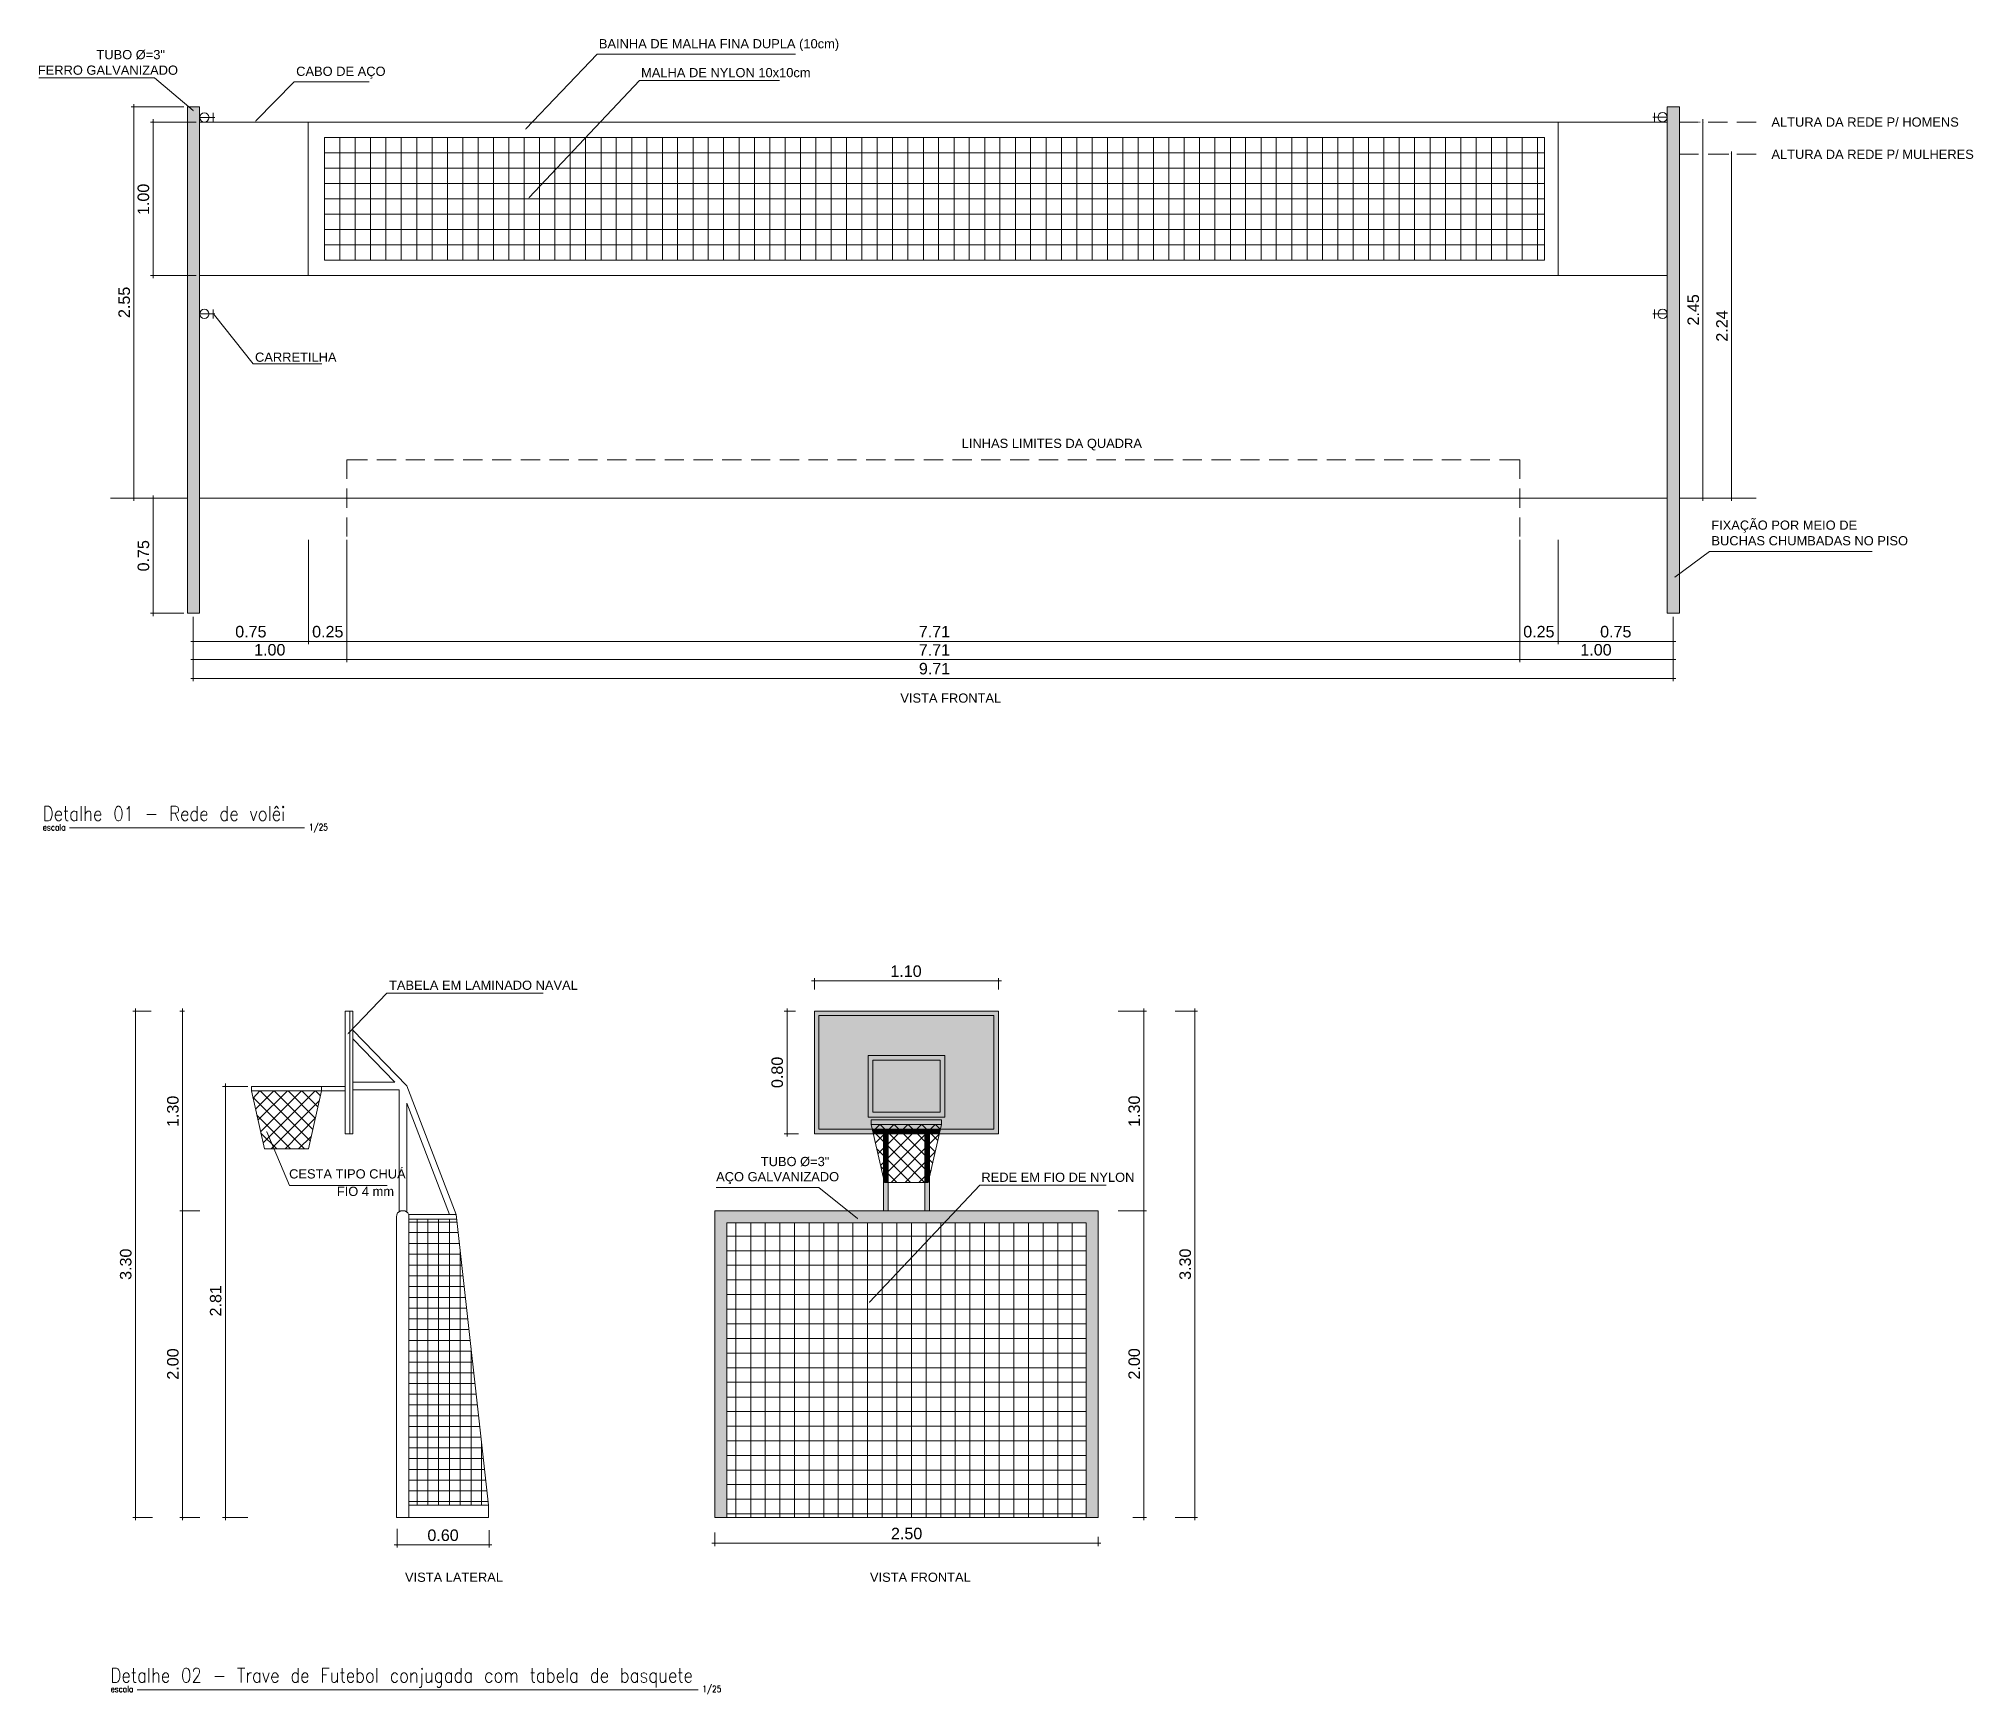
# Model space of a CAD drawing. Extents: x 3377 to 3790, y 1673 to 1846.
# Drawn here: x 3630.01 to 3642.62, y 1734.88 to 1745.66 of the extents above; entities that cross this region are included whole.
import ezdxf

# ---------------------------------------------------------------- set-up
doc = ezdxf.new("R2010")
doc.units = 0
doc.header["$LTSCALE"] = 2
for name, color, linetype in [('PDF10_0', 7, 'Continuous'), ('PDF10_A_Prancha', 7, 'Continuous'), ('PDF10_A_Texto', 7, 'Continuous'), ('PDF10_cor 1', 7, 'Continuous'), ('PDF10_COTAS', 7, 'Continuous'), ('PDF10_PISOS', 7, 'Continuous'), ('PDF10_Text', 7, 'Continuous')]:
    doc.layers.add(name, color=color, linetype=linetype)
doc.layers.add('PDF10_13-CORTE', color=7, linetype='Continuous', true_color=0xe3e3e3)
doc.styles.add('PDF Arial', font='arial.ttf')

msp = doc.modelspace()

# ---------------------------------------------------------------- texts
at = {"layer": 'PDF10_Text', "attachment_point": 7, "style": 'PDF Arial'}
for s, insert, char_height in [('TUBO Ø=3"', (3630.388, 1745.528), 0.06), ('BAINHA DE MALHA FINA DUPLA (10cm)', (3633.661, 1745.583), 0.06002), ('FERRO GALVANIZADO', (3630.006, 1745.428), 0.06002), ('CABO DE AÇO', (3631.689, 1745.403), 0.06002), ('MALHA DE NYLON 10x10cm', (3633.936, 1745.412), 0.06002), ('ALTURA DA REDE P/ HOMENS', (3641.3, 1745.09), 0.06002), ('ALTURA DA REDE P/ MULHERES', (3641.3, 1744.88), 0.06002), ('CARRETILHA', (3631.421, 1743.558), 0.06), ('LINHAS LIMITES DA QUADRA', (3636.025, 1742.981), 0.06002), ('FIXAÇÃO POR MEIO DE', (3640.908, 1742.446), 0.06002), ('BUCHAS CHUMBADAS NO PISO', (3640.909, 1742.362), 0.06002), ('0.75', (3631.292, 1741.762), 0.075), ('0.25', (3631.793, 1741.762), 0.075), ('7.71', (3635.745, 1741.763), 0.075), ('0.25', (3639.683, 1741.762), 0.075), ('0.75', (3640.184, 1741.762), 0.075), ('1.00', (3631.415, 1741.644), 0.075), ('7.71', (3635.745, 1741.644), 0.075), ('1.00', (3640.055, 1741.644), 0.075), ('9.71', (3635.746, 1741.521), 0.075), ('VISTA FRONTAL', (3635.625, 1741.337), 0.06002), ('1.10', (3635.56, 1739.55), 0.075), ('TABELA EM LAMINADO NAVAL', (3632.294, 1739.466), 0.06002), ('CESTA TIPO CHUÁ', (3631.643, 1738.237), 0.06002), ('AÇO GALVANIZADO', (3634.425, 1738.201), 0.06002), ('TUBO Ø=3"', (3634.716, 1738.316), 0.06), ('FIO 4 mm', (3631.954, 1738.123), 0.06), ('REDE EM FIO DE NYLON', (3636.153, 1738.215), 0.06002), ('0.60', (3632.544, 1735.875), 0.075), ('2.50', (3635.564, 1735.886), 0.075), ('VISTA LATERAL', (3632.398, 1735.609), 0.06002), ('VISTA FRONTAL', (3635.427, 1735.609), 0.06002)]:
    msp.add_mtext(s, dxfattribs=dict(at, insert=insert, char_height=char_height))
at = {"layer": 'PDF10_Text', "char_height": 0.075, "attachment_point": 7, "rotation": 90, "style": 'PDF Arial'}
for s, insert in [('1.00', (3630.732, 1744.515)), ('2.55', (3630.607, 1743.844)), ('2.45', (3640.829, 1743.795)), ('2.24', (3641.015, 1743.69)), ('0.75', (3630.732, 1742.193)), ('0.80', (3634.861, 1738.827)), ('1.30', (3630.924, 1738.573)), ('1.30', (3637.187, 1738.574)), ('3.30', (3630.617, 1737.577)), ('3.30', (3637.519, 1737.577)), ('2.81', (3631.203, 1737.339)), ('2.00', (3630.924, 1736.927)), ('2.00', (3637.187, 1736.928))]:
    msp.add_mtext(s, dxfattribs=dict(at, insert=insert))

# ---------------------------------------------------------------- linework, layer by layer
at = {"layer": 'PDF10_0', "lineweight": 0}
for points in [[(3630.98, 1742.671), (3630.98, 1745.221), (3631.059, 1745.221), (3631.059, 1742.671)], [(3640.62, 1742.671), (3640.62, 1745.221), (3640.7, 1745.221), (3640.7, 1742.671)], [(3631.059, 1745.15), (3631.16, 1745.15)], [(3631.059, 1745.121), (3640.62, 1745.121)], [(3631.149, 1745.121), (3631.149, 1745.181)], [(3631.767, 1745.121), (3631.767, 1744.121)], [(3639.911, 1745.121), (3639.911, 1744.121)], [(3640.527, 1745.152), (3640.62, 1745.152)], [(3640.538, 1745.121), (3640.538, 1745.181)], [(3631.059, 1744.121), (3640.62, 1744.121)], [(3631.059, 1743.871), (3631.16, 1743.871)], [(3631.149, 1743.841), (3631.149, 1743.9)], [(3640.527, 1743.871), (3640.62, 1743.871)], [(3640.538, 1743.841), (3640.538, 1743.9)]]:
    msp.add_lwpolyline(points, dxfattribs=at)
msp.add_lwpolyline([(3639.821, 1744.221), (3639.821, 1745.021), (3631.874, 1745.021), (3631.874, 1744.221)], close=True, dxfattribs=at)
for centre in [(3631.091, 1745.151), (3640.591, 1745.152), (3631.091, 1743.871), (3640.591, 1743.871)]:
    msp.add_circle(centre, 0.0302, dxfattribs=at)
at = {"layer": 'PDF10_0', "transparency": 33554559}
for points in [[(3630.636, 1745.218), (3630.628, 1745.225), (3630.629, 1745.226)], [(3630.635, 1745.217), (3630.636, 1745.218), (3630.628, 1745.225)], [(3630.76, 1745.117), (3630.761, 1745.118), (3630.752, 1745.125)], [(3630.761, 1745.118), (3630.752, 1745.125), (3630.754, 1745.125)], [(3640.857, 1745.117), (3640.858, 1745.118), (3640.85, 1745.125)], [(3640.858, 1745.118), (3640.85, 1745.125), (3640.85, 1745.125)], [(3641.043, 1744.908), (3641.035, 1744.914), (3641.036, 1744.915)], [(3641.042, 1744.907), (3641.043, 1744.908), (3641.035, 1744.914)], [(3630.754, 1744.125), (3630.752, 1744.124), (3630.761, 1744.117)], [(3630.752, 1744.124), (3630.761, 1744.117), (3630.76, 1744.116)], [(3630.629, 1742.675), (3630.628, 1742.674), (3630.636, 1742.666)], [(3630.628, 1742.674), (3630.636, 1742.666), (3630.635, 1742.666)], [(3630.761, 1742.666), (3630.752, 1742.674), (3630.754, 1742.675)], [(3630.76, 1742.666), (3630.761, 1742.666), (3630.752, 1742.674)], [(3640.85, 1742.675), (3640.85, 1742.674), (3640.858, 1742.666)], [(3640.85, 1742.674), (3640.858, 1742.666), (3640.857, 1742.666)], [(3641.036, 1742.675), (3641.035, 1742.674), (3641.043, 1742.666)], [(3641.035, 1742.674), (3641.043, 1742.666), (3641.042, 1742.666)], [(3630.754, 1741.924), (3630.752, 1741.923), (3630.761, 1741.917)], [(3630.752, 1741.923), (3630.761, 1741.917), (3630.76, 1741.916)], [(3631.023, 1741.741), (3631.016, 1741.733), (3631.016, 1741.734)], [(3631.773, 1741.741), (3631.766, 1741.733), (3631.765, 1741.734)], [(3631.765, 1741.734), (3631.766, 1741.733), (3631.773, 1741.741)], [(3631.774, 1741.741), (3631.773, 1741.741), (3631.766, 1741.733)], [(3631.766, 1741.733), (3631.773, 1741.741), (3631.774, 1741.741)], [(3632.015, 1741.734), (3632.016, 1741.733), (3632.024, 1741.741)], [(3632.024, 1741.741), (3632.016, 1741.733), (3632.015, 1741.734)], [(3632.016, 1741.733), (3632.024, 1741.741), (3632.024, 1741.741)], [(3639.656, 1741.734), (3639.657, 1741.733), (3639.664, 1741.741)], [(3639.664, 1741.741), (3639.657, 1741.733), (3639.656, 1741.734)], [(3639.657, 1741.733), (3639.664, 1741.741), (3639.664, 1741.741)], [(3639.915, 1741.741), (3639.914, 1741.741), (3639.907, 1741.733)], [(3639.914, 1741.741), (3639.907, 1741.733), (3639.907, 1741.734)], [(3639.907, 1741.734), (3639.907, 1741.733), (3639.914, 1741.741)], [(3639.907, 1741.733), (3639.914, 1741.741), (3639.915, 1741.741)], [(3640.656, 1741.734), (3640.657, 1741.733), (3640.663, 1741.741)], [(3640.657, 1741.733), (3640.663, 1741.741), (3640.664, 1741.741)], [(3631.023, 1741.622), (3631.023, 1741.623), (3631.016, 1741.614)], [(3631.023, 1741.623), (3631.016, 1741.614), (3631.016, 1741.615)], [(3632.015, 1741.615), (3632.016, 1741.614), (3632.024, 1741.623)], [(3632.024, 1741.623), (3632.016, 1741.614), (3632.015, 1741.615)], [(3632.016, 1741.614), (3632.024, 1741.623), (3632.024, 1741.622)], [(3632.024, 1741.622), (3632.024, 1741.623), (3632.016, 1741.614)], [(3639.656, 1741.615), (3639.657, 1741.614), (3639.664, 1741.623)], [(3639.664, 1741.623), (3639.657, 1741.614), (3639.656, 1741.615)], [(3639.657, 1741.614), (3639.664, 1741.623), (3639.664, 1741.622)], [(3639.664, 1741.622), (3639.664, 1741.623), (3639.657, 1741.614)], [(3640.656, 1741.615), (3640.657, 1741.614), (3640.663, 1741.623)], [(3640.657, 1741.614), (3640.663, 1741.623), (3640.664, 1741.622)], [(3631.023, 1741.499), (3631.023, 1741.5), (3631.016, 1741.492)], [(3631.023, 1741.5), (3631.016, 1741.492), (3631.016, 1741.492)], [(3640.656, 1741.492), (3640.657, 1741.492), (3640.663, 1741.5)], [(3640.657, 1741.492), (3640.663, 1741.5), (3640.664, 1741.499)], [(3635.069, 1739.529), (3635.062, 1739.521), (3635.061, 1739.522)], [(3635.07, 1739.528), (3635.069, 1739.529), (3635.062, 1739.521)], [(3636.26, 1739.522), (3636.261, 1739.521), (3636.269, 1739.529)], [(3636.261, 1739.521), (3636.269, 1739.529), (3636.269, 1739.528)], [(3630.646, 1739.324), (3630.647, 1739.325), (3630.638, 1739.332)], [(3630.647, 1739.325), (3630.638, 1739.332), (3630.639, 1739.332)], [(3630.953, 1739.324), (3630.954, 1739.325), (3630.945, 1739.332)], [(3630.954, 1739.325), (3630.945, 1739.332), (3630.946, 1739.332)], [(3634.89, 1739.324), (3634.891, 1739.325), (3634.882, 1739.332)], [(3634.891, 1739.325), (3634.882, 1739.332), (3634.883, 1739.332)], [(3637.215, 1739.324), (3637.216, 1739.325), (3637.208, 1739.332)], [(3637.216, 1739.325), (3637.208, 1739.332), (3637.209, 1739.332)], [(3637.547, 1739.324), (3637.548, 1739.325), (3637.54, 1739.332)], [(3637.548, 1739.325), (3637.54, 1739.332), (3637.541, 1739.332)], [(3631.231, 1738.834), (3631.232, 1738.835), (3631.223, 1738.842)], [(3631.232, 1738.835), (3631.223, 1738.842), (3631.225, 1738.842)], [(3634.883, 1738.532), (3634.882, 1738.532), (3634.891, 1738.525)], [(3634.882, 1738.532), (3634.891, 1738.525), (3634.89, 1738.525)], [(3630.954, 1738.024), (3630.945, 1738.031), (3630.946, 1738.032)], [(3630.946, 1738.032), (3630.945, 1738.031), (3630.954, 1738.024)], [(3630.953, 1738.023), (3630.954, 1738.024), (3630.945, 1738.031)], [(3630.945, 1738.031), (3630.954, 1738.024), (3630.953, 1738.023)], [(3637.216, 1738.025), (3637.208, 1738.032), (3637.209, 1738.033)], [(3637.209, 1738.033), (3637.208, 1738.032), (3637.216, 1738.025)], [(3637.215, 1738.024), (3637.216, 1738.025), (3637.208, 1738.032)], [(3637.208, 1738.032), (3637.216, 1738.025), (3637.215, 1738.024)], [(3630.639, 1736.032), (3630.638, 1736.031), (3630.647, 1736.025)], [(3630.638, 1736.031), (3630.647, 1736.025), (3630.646, 1736.024)], [(3630.946, 1736.032), (3630.945, 1736.031), (3630.954, 1736.025)], [(3630.945, 1736.031), (3630.954, 1736.025), (3630.953, 1736.024)], [(3631.225, 1736.032), (3631.223, 1736.031), (3631.232, 1736.025)], [(3631.223, 1736.031), (3631.232, 1736.025), (3631.231, 1736.024)], [(3637.209, 1736.032), (3637.208, 1736.031), (3637.216, 1736.025)], [(3637.208, 1736.031), (3637.216, 1736.025), (3637.215, 1736.024)], [(3637.541, 1736.032), (3637.54, 1736.031), (3637.548, 1736.025)], [(3637.54, 1736.031), (3637.548, 1736.025), (3637.547, 1736.024)], [(3632.35, 1735.855), (3632.343, 1735.846), (3632.342, 1735.847)], [(3632.351, 1735.853), (3632.35, 1735.855), (3632.343, 1735.846)], [(3632.942, 1735.847), (3632.942, 1735.846), (3632.95, 1735.855)], [(3632.942, 1735.846), (3632.95, 1735.855), (3632.95, 1735.853)], [(3634.42, 1735.864), (3634.419, 1735.865), (3634.411, 1735.857)], [(3634.419, 1735.865), (3634.411, 1735.857), (3634.411, 1735.857)], [(3636.911, 1735.857), (3636.919, 1735.865), (3636.919, 1735.864)]]:
    msp.add_solid(points, dxfattribs=at)
at = {"layer": 'PDF10_13-CORTE', "color": 7, "lineweight": 0}
for points in [[(3636.265, 1738.528), (3635.065, 1738.528), (3635.065, 1739.328), (3636.265, 1739.328)], [(3636.235, 1738.559), (3635.095, 1738.559), (3635.095, 1739.299), (3636.235, 1739.299)], [(3635.415, 1738.638), (3635.915, 1738.638), (3635.915, 1739.038), (3635.415, 1739.038)], [(3635.445, 1738.669), (3635.885, 1738.669), (3635.885, 1739.009), (3635.445, 1739.009)], [(3635.515, 1738.528), (3635.515, 1738.028)], [(3636.835, 1737.948), (3636.835, 1736.028), (3636.914, 1736.028), (3636.914, 1738.028), (3634.416, 1738.028), (3634.416, 1736.028), (3634.495, 1736.028), (3634.495, 1737.948)]]:
    msp.add_lwpolyline(points, close=True, dxfattribs=at)
at = {"layer": 'PDF10_13-CORTE', "lineweight": 0}
for points in [[(3635.449, 1738.545), (3635.445, 1738.545), (3635.449, 1738.545)], [(3635.449, 1738.545), (3635.445, 1738.545), (3635.449, 1738.545)], [(3635.539, 1738.545), (3635.539, 1738.545), (3635.539, 1738.545)], [(3635.539, 1738.545), (3635.539, 1738.545), (3635.539, 1738.545)], [(3635.539, 1738.545), (3635.539, 1738.545), (3635.539, 1738.545)], [(3635.539, 1738.545), (3635.539, 1738.545), (3635.539, 1738.545)], [(3635.541, 1738.543), (3635.539, 1738.545), (3635.541, 1738.543)], [(3635.629, 1738.545), (3635.629, 1738.545), (3635.629, 1738.545)], [(3635.629, 1738.545), (3635.629, 1738.545), (3635.629, 1738.545)], [(3635.629, 1738.545), (3635.629, 1738.545), (3635.629, 1738.545)], [(3635.629, 1738.545), (3635.629, 1738.545), (3635.629, 1738.545)], [(3635.631, 1738.543), (3635.629, 1738.545), (3635.631, 1738.543)], [(3635.808, 1738.545), (3635.718, 1738.545), (3635.808, 1738.545)], [(3635.808, 1738.545), (3635.808, 1738.545), (3635.808, 1738.545)], [(3635.808, 1738.545), (3635.808, 1738.545), (3635.808, 1738.545)], [(3635.808, 1738.545), (3635.808, 1738.545), (3635.808, 1738.545)], [(3635.808, 1738.545), (3635.808, 1738.545), (3635.808, 1738.545)], [(3635.811, 1738.543), (3635.808, 1738.545), (3635.811, 1738.543)], [(3635.545, 1738.456), (3635.545, 1738.462), (3635.545, 1738.456)], [(3635.808, 1738.456), (3635.785, 1738.478), (3635.808, 1738.456)], [(3635.815, 1738.449), (3635.802, 1738.449), (3635.815, 1738.449)], [(3635.539, 1738.275), (3635.515, 1738.298), (3635.539, 1738.275)], [(3635.815, 1738.275), (3635.815, 1738.281), (3635.815, 1738.275)], [(3635.545, 1738.269), (3635.532, 1738.269), (3635.545, 1738.269)], [(3635.815, 1738.269), (3635.802, 1738.269), (3635.815, 1738.269)]]:
    msp.add_lwpolyline(points, dxfattribs=at)
for points in [[(3635.449, 1738.545), (3635.449, 1738.545), (3635.449, 1738.545)], [(3635.539, 1738.545), (3635.539, 1738.545), (3635.539, 1738.545)], [(3635.539, 1738.545), (3635.539, 1738.545), (3635.539, 1738.545)], [(3635.629, 1738.545), (3635.629, 1738.545), (3635.629, 1738.545)], [(3635.629, 1738.545), (3635.629, 1738.545), (3635.629, 1738.545)], [(3635.808, 1738.545), (3635.808, 1738.545), (3635.808, 1738.545)], [(3635.808, 1738.545), (3635.808, 1738.545), (3635.808, 1738.545)], [(3635.545, 1738.462), (3635.545, 1738.462), (3635.545, 1738.462)], [(3635.785, 1738.478), (3635.785, 1738.478), (3635.785, 1738.478)], [(3635.815, 1738.449), (3635.815, 1738.449), (3635.815, 1738.449)], [(3635.515, 1738.298), (3635.515, 1738.298), (3635.515, 1738.298)], [(3635.515, 1738.252), (3635.515, 1738.252), (3635.515, 1738.252)], [(3635.815, 1738.269), (3635.815, 1738.269), (3635.815, 1738.269)]]:
    msp.add_lwpolyline(points, close=True, dxfattribs=at)
at = {"layer": 'PDF10_13-CORTE', "color": 7, "lineweight": 0}
for points in [[(3635.545, 1738.028), (3635.545, 1738.528)], [(3635.615, 1738.528), (3635.915, 1738.528)], [(3635.785, 1738.028), (3635.785, 1738.528)], [(3635.815, 1738.028), (3635.815, 1738.528)], [(3634.554, 1736.028), (3634.554, 1737.948)], [(3634.65, 1736.028), (3634.65, 1737.948)], [(3634.745, 1736.028), (3634.745, 1737.948)], [(3634.84, 1736.028), (3634.84, 1737.948)], [(3634.935, 1736.028), (3634.935, 1737.948)], [(3635.031, 1736.028), (3635.031, 1737.948)], [(3635.126, 1736.028), (3635.126, 1737.948)], [(3635.221, 1736.028), (3635.221, 1737.948)], [(3635.316, 1736.028), (3635.316, 1737.948)], [(3635.412, 1736.028), (3635.412, 1737.948)], [(3635.507, 1736.028), (3635.507, 1737.948)], [(3635.602, 1736.028), (3635.602, 1737.948)], [(3635.697, 1736.028), (3635.697, 1737.948)], [(3635.793, 1736.028), (3635.793, 1737.948)], [(3635.888, 1736.028), (3635.888, 1737.948)], [(3635.983, 1736.028), (3635.983, 1737.948)], [(3636.078, 1736.028), (3636.078, 1737.948)], [(3636.174, 1736.028), (3636.174, 1737.948)], [(3636.269, 1736.028), (3636.269, 1737.948)], [(3636.364, 1736.028), (3636.364, 1737.948)], [(3636.459, 1736.028), (3636.459, 1737.948)], [(3636.555, 1736.028), (3636.555, 1737.948)], [(3636.65, 1736.028), (3636.65, 1737.948)], [(3636.745, 1736.028), (3636.745, 1737.948)], [(3636.835, 1737.862), (3634.495, 1737.862)], [(3636.835, 1737.767), (3634.495, 1737.767)], [(3636.835, 1737.672), (3634.495, 1737.672)], [(3636.835, 1737.577), (3634.495, 1737.577)], [(3636.835, 1737.481), (3634.495, 1737.481)], [(3636.835, 1737.386), (3634.495, 1737.386)], [(3636.835, 1737.291), (3634.495, 1737.291)], [(3636.835, 1737.196), (3634.495, 1737.196)], [(3636.835, 1737.1), (3634.495, 1737.1)], [(3636.835, 1737.005), (3634.495, 1737.005)], [(3636.835, 1736.91), (3634.495, 1736.91)], [(3636.835, 1736.814), (3634.495, 1736.814)], [(3636.835, 1736.719), (3634.495, 1736.719)], [(3636.835, 1736.624), (3634.495, 1736.624)], [(3636.835, 1736.529), (3634.495, 1736.529)], [(3636.835, 1736.433), (3634.495, 1736.433)], [(3636.835, 1736.338), (3634.495, 1736.338)], [(3636.835, 1736.243), (3634.495, 1736.243)], [(3636.835, 1736.148), (3634.495, 1736.148)], [(3636.835, 1736.052), (3634.495, 1736.052)], [(3634.495, 1736.028), (3636.835, 1736.028)]]:
    msp.add_lwpolyline(points, dxfattribs=at)
at = {"layer": 'PDF10_13-CORTE', "transparency": 33554559}
for points in [[(3631.059, 1745.221), (3630.98, 1745.221), (3631.059, 1742.671)], [(3630.98, 1745.221), (3631.059, 1742.671), (3630.98, 1742.671)], [(3640.7, 1745.221), (3640.62, 1745.221), (3640.7, 1742.671)], [(3640.62, 1745.221), (3640.7, 1742.671), (3640.62, 1742.671)], [(3631.059, 1742.671), (3630.98, 1742.671), (3631.059, 1741.92)], [(3630.98, 1742.671), (3631.059, 1741.92), (3630.98, 1741.92)], [(3640.7, 1742.671), (3640.62, 1742.671), (3640.7, 1741.92)], [(3640.62, 1742.671), (3640.7, 1741.92), (3640.62, 1741.92)], [(3636.265, 1739.328), (3635.065, 1739.328), (3636.265, 1739.299)], [(3635.065, 1739.328), (3636.265, 1739.299), (3635.065, 1739.299)], [(3635.095, 1739.299), (3635.065, 1739.299), (3635.095, 1738.559)], [(3635.065, 1739.299), (3635.095, 1738.559), (3635.065, 1738.559)], [(3636.235, 1739.299), (3635.095, 1739.299), (3636.235, 1738.559)], [(3635.095, 1739.299), (3636.235, 1738.559), (3635.095, 1738.559)], [(3636.265, 1739.299), (3636.235, 1739.299), (3636.265, 1738.559)], [(3636.235, 1739.299), (3636.265, 1738.559), (3636.235, 1738.559)], [(3635.443, 1738.559), (3635.065, 1738.559), (3635.445, 1738.548)], [(3635.065, 1738.559), (3635.445, 1738.548), (3635.065, 1738.548)], [(3635.445, 1738.548), (3635.065, 1738.548), (3635.445, 1738.546)], [(3635.065, 1738.548), (3635.445, 1738.546), (3635.065, 1738.546)], [(3635.445, 1738.546), (3635.065, 1738.546), (3635.445, 1738.545)], [(3635.065, 1738.546), (3635.445, 1738.545), (3635.065, 1738.545)], [(3635.065, 1738.545), (3635.445, 1738.545), (3635.445, 1738.545)], [(3635.445, 1738.545), (3635.445, 1738.545), (3635.065, 1738.545)], [(3635.446, 1738.545), (3635.446, 1738.545), (3635.065, 1738.545)], [(3635.446, 1738.545), (3635.065, 1738.545), (3635.445, 1738.545)], [(3635.446, 1738.545), (3635.065, 1738.545), (3635.446, 1738.543)], [(3635.065, 1738.545), (3635.446, 1738.543), (3635.065, 1738.543)], [(3635.446, 1738.543), (3635.065, 1738.543), (3635.45, 1738.528)], [(3635.065, 1738.543), (3635.45, 1738.528), (3635.065, 1738.528)], [(3635.461, 1738.559), (3635.443, 1738.559), (3635.459, 1738.557)], [(3635.443, 1738.559), (3635.459, 1738.557), (3635.443, 1738.557)], [(3635.459, 1738.557), (3635.443, 1738.557), (3635.452, 1738.548)], [(3635.443, 1738.557), (3635.452, 1738.548), (3635.445, 1738.548)], [(3635.445, 1738.548), (3635.449, 1738.546), (3635.445, 1738.546)], [(3635.452, 1738.548), (3635.445, 1738.548), (3635.45, 1738.546)], [(3635.445, 1738.548), (3635.45, 1738.546), (3635.449, 1738.546)], [(3635.449, 1738.546), (3635.445, 1738.546), (3635.449, 1738.545)], [(3635.445, 1738.546), (3635.449, 1738.545), (3635.445, 1738.545)], [(3635.445, 1738.545), (3635.449, 1738.545), (3635.449, 1738.545)], [(3635.449, 1738.545), (3635.449, 1738.545), (3635.445, 1738.545)], [(3635.445, 1738.545), (3635.449, 1738.545), (3635.449, 1738.545)], [(3635.445, 1738.545), (3635.449, 1738.545), (3635.446, 1738.545)], [(3635.446, 1738.545), (3635.449, 1738.545), (3635.446, 1738.543)], [(3635.449, 1738.545), (3635.446, 1738.543), (3635.451, 1738.543)], [(3635.451, 1738.543), (3635.446, 1738.543), (3635.466, 1738.528)], [(3635.446, 1738.543), (3635.466, 1738.528), (3635.45, 1738.528)], [(3635.45, 1738.546), (3635.539, 1738.545), (3635.449, 1738.545)], [(3635.449, 1738.545), (3635.449, 1738.545), (3635.449, 1738.546)], [(3635.449, 1738.545), (3635.449, 1738.546), (3635.45, 1738.546)], [(3635.449, 1738.545), (3635.539, 1738.545), (3635.539, 1738.545)], [(3635.539, 1738.545), (3635.539, 1738.545), (3635.449, 1738.545)], [(3635.449, 1738.545), (3635.539, 1738.545), (3635.539, 1738.545)], [(3635.539, 1738.545), (3635.539, 1738.545), (3635.449, 1738.545)], [(3635.449, 1738.545), (3635.539, 1738.545), (3635.539, 1738.545)], [(3635.539, 1738.545), (3635.539, 1738.545), (3635.449, 1738.545)], [(3635.539, 1738.545), (3635.449, 1738.545), (3635.535, 1738.543)], [(3635.449, 1738.545), (3635.535, 1738.543), (3635.451, 1738.543)], [(3635.452, 1738.548), (3635.538, 1738.546), (3635.45, 1738.546)], [(3635.538, 1738.546), (3635.45, 1738.546), (3635.539, 1738.545)], [(3635.535, 1738.543), (3635.451, 1738.543), (3635.522, 1738.528)], [(3635.451, 1738.543), (3635.522, 1738.528), (3635.466, 1738.528)], [(3635.459, 1738.557), (3635.535, 1738.548), (3635.452, 1738.548)], [(3635.535, 1738.548), (3635.452, 1738.548), (3635.538, 1738.546)], [(3635.461, 1738.559), (3635.527, 1738.557), (3635.459, 1738.557)], [(3635.527, 1738.557), (3635.459, 1738.557), (3635.535, 1738.548)], [(3635.525, 1738.559), (3635.461, 1738.559), (3635.527, 1738.557)], [(3635.535, 1738.543), (3635.556, 1738.528), (3635.522, 1738.528)], [(3635.551, 1738.559), (3635.525, 1738.559), (3635.549, 1738.557)], [(3635.525, 1738.559), (3635.549, 1738.557), (3635.527, 1738.557)], [(3635.549, 1738.557), (3635.527, 1738.557), (3635.542, 1738.548)], [(3635.527, 1738.557), (3635.542, 1738.548), (3635.535, 1738.548)], [(3635.542, 1738.548), (3635.535, 1738.548), (3635.539, 1738.546)], [(3635.535, 1738.548), (3635.539, 1738.546), (3635.538, 1738.546)], [(3635.539, 1738.545), (3635.541, 1738.543), (3635.535, 1738.543)], [(3635.541, 1738.543), (3635.535, 1738.543), (3635.556, 1738.528)], [(3635.539, 1738.545), (3635.539, 1738.545), (3635.538, 1738.546)], [(3635.539, 1738.545), (3635.538, 1738.546), (3635.539, 1738.546)], [(3635.542, 1738.548), (3635.629, 1738.546), (3635.539, 1738.546)], [(3635.629, 1738.546), (3635.539, 1738.546), (3635.629, 1738.545)], [(3635.539, 1738.546), (3635.629, 1738.545), (3635.539, 1738.545)], [(3635.539, 1738.545), (3635.629, 1738.545), (3635.629, 1738.545)], [(3635.629, 1738.545), (3635.629, 1738.545), (3635.539, 1738.545)], [(3635.539, 1738.545), (3635.629, 1738.545), (3635.629, 1738.545)], [(3635.629, 1738.545), (3635.629, 1738.545), (3635.539, 1738.545)], [(3635.539, 1738.545), (3635.629, 1738.545), (3635.629, 1738.545)], [(3635.629, 1738.545), (3635.629, 1738.545), (3635.539, 1738.545)], [(3635.539, 1738.545), (3635.629, 1738.545), (3635.629, 1738.545)], [(3635.629, 1738.545), (3635.629, 1738.545), (3635.539, 1738.545)], [(3635.629, 1738.545), (3635.539, 1738.545), (3635.625, 1738.543)], [(3635.539, 1738.545), (3635.625, 1738.543), (3635.541, 1738.543)], [(3635.625, 1738.543), (3635.541, 1738.543), (3635.612, 1738.528)], [(3635.541, 1738.543), (3635.612, 1738.528), (3635.556, 1738.528)], [(3635.549, 1738.557), (3635.625, 1738.548), (3635.542, 1738.548)], [(3635.625, 1738.548), (3635.542, 1738.548), (3635.629, 1738.546)], [(3635.551, 1738.559), (3635.617, 1738.557), (3635.549, 1738.557)], [(3635.617, 1738.557), (3635.549, 1738.557), (3635.625, 1738.548)], [(3635.615, 1738.559), (3635.551, 1738.559), (3635.617, 1738.557)], [(3635.625, 1738.543), (3635.645, 1738.528), (3635.612, 1738.528)], [(3635.641, 1738.559), (3635.615, 1738.559), (3635.639, 1738.557)], [(3635.615, 1738.559), (3635.639, 1738.557), (3635.617, 1738.557)], [(3635.639, 1738.557), (3635.617, 1738.557), (3635.632, 1738.548)], [(3635.617, 1738.557), (3635.632, 1738.548), (3635.625, 1738.548)], [(3635.629, 1738.546), (3635.629, 1738.546), (3635.625, 1738.548)], [(3635.629, 1738.546), (3635.625, 1738.548), (3635.632, 1738.548)], [(3635.629, 1738.545), (3635.631, 1738.543), (3635.625, 1738.543)], [(3635.631, 1738.543), (3635.625, 1738.543), (3635.645, 1738.528)], [(3635.632, 1738.548), (3635.718, 1738.546), (3635.629, 1738.546)], [(3635.718, 1738.546), (3635.629, 1738.546), (3635.718, 1738.545)], [(3635.629, 1738.546), (3635.718, 1738.545), (3635.629, 1738.545)], [(3635.629, 1738.546), (3635.629, 1738.545), (3635.629, 1738.545)], [(3635.629, 1738.545), (3635.629, 1738.545), (3635.629, 1738.546)], [(3635.629, 1738.545), (3635.718, 1738.545), (3635.718, 1738.545)], [(3635.718, 1738.545), (3635.718, 1738.545), (3635.629, 1738.545)], [(3635.629, 1738.545), (3635.718, 1738.545), (3635.718, 1738.545)], [(3635.718, 1738.545), (3635.718, 1738.545), (3635.629, 1738.545)], [(3635.629, 1738.545), (3635.718, 1738.545), (3635.718, 1738.545)], [(3635.718, 1738.545), (3635.718, 1738.545), (3635.629, 1738.545)], [(3635.718, 1738.545), (3635.629, 1738.545), (3635.716, 1738.543)], [(3635.629, 1738.545), (3635.716, 1738.543), (3635.631, 1738.543)], [(3635.716, 1738.543), (3635.631, 1738.543), (3635.702, 1738.528)], [(3635.631, 1738.543), (3635.702, 1738.528), (3635.645, 1738.528)], [(3635.641, 1738.559), (3635.716, 1738.548), (3635.632, 1738.548)], [(3635.716, 1738.548), (3635.632, 1738.548), (3635.718, 1738.546)], [(3635.706, 1738.559), (3635.641, 1738.559), (3635.716, 1738.548)], [(3635.716, 1738.543), (3635.735, 1738.528), (3635.702, 1738.528)], [(3635.732, 1738.559), (3635.706, 1738.559), (3635.722, 1738.548)], [(3635.706, 1738.559), (3635.722, 1738.548), (3635.716, 1738.548)], [(3635.716, 1738.548), (3635.722, 1738.548), (3635.718, 1738.546)], [(3635.718, 1738.545), (3635.722, 1738.543), (3635.716, 1738.543)], [(3635.722, 1738.543), (3635.716, 1738.543), (3635.735, 1738.528)], [(3635.722, 1738.548), (3635.808, 1738.546), (3635.718, 1738.546)], [(3635.718, 1738.546), (3635.718, 1738.545), (3635.718, 1738.545)], [(3635.808, 1738.546), (3635.718, 1738.546), (3635.808, 1738.545)], [(3635.718, 1738.546), (3635.808, 1738.545), (3635.718, 1738.545)], [(3635.718, 1738.545), (3635.808, 1738.545), (3635.72, 1738.545)], [(3635.718, 1738.545), (3635.72, 1738.545), (3635.72, 1738.545)], [(3635.72, 1738.545), (3635.72, 1738.545), (3635.718, 1738.545)], [(3635.718, 1738.545), (3635.72, 1738.545), (3635.72, 1738.545)], [(3635.72, 1738.545), (3635.72, 1738.545), (3635.718, 1738.545)], [(3635.72, 1738.545), (3635.718, 1738.545), (3635.722, 1738.543)], [(3635.72, 1738.545), (3635.808, 1738.545), (3635.808, 1738.545)], [(3635.808, 1738.545), (3635.808, 1738.545), (3635.72, 1738.545)], [(3635.72, 1738.545), (3635.808, 1738.545), (3635.808, 1738.545)], [(3635.808, 1738.545), (3635.808, 1738.545), (3635.72, 1738.545)], [(3635.72, 1738.545), (3635.808, 1738.545), (3635.808, 1738.545)], [(3635.808, 1738.545), (3635.808, 1738.545), (3635.72, 1738.545)], [(3635.808, 1738.545), (3635.72, 1738.545), (3635.806, 1738.543)], [(3635.72, 1738.545), (3635.806, 1738.543), (3635.722, 1738.543)], [(3635.729, 1738.557), (3635.805, 1738.548), (3635.722, 1738.548)], [(3635.805, 1738.548), (3635.722, 1738.548), (3635.808, 1738.546)], [(3635.806, 1738.543), (3635.722, 1738.543), (3635.792, 1738.528)], [(3635.722, 1738.543), (3635.792, 1738.528), (3635.735, 1738.528)], [(3635.732, 1738.559), (3635.797, 1738.557), (3635.729, 1738.557)], [(3635.797, 1738.557), (3635.729, 1738.557), (3635.805, 1738.548)], [(3635.795, 1738.559), (3635.732, 1738.559), (3635.797, 1738.557)], [(3635.806, 1738.543), (3635.825, 1738.528), (3635.792, 1738.528)], [(3635.822, 1738.559), (3635.795, 1738.559), (3635.819, 1738.557)], [(3635.795, 1738.559), (3635.819, 1738.557), (3635.797, 1738.557)], [(3635.808, 1738.545), (3635.808, 1738.545), (3635.797, 1738.557)], [(3635.808, 1738.545), (3635.797, 1738.557), (3635.819, 1738.557)], [(3635.808, 1738.545), (3635.811, 1738.543), (3635.806, 1738.543)], [(3635.811, 1738.543), (3635.806, 1738.543), (3635.825, 1738.528)], [(3635.812, 1738.548), (3635.885, 1738.545), (3635.808, 1738.545)], [(3635.808, 1738.545), (3635.885, 1738.545), (3635.885, 1738.545)], [(3635.885, 1738.545), (3635.885, 1738.545), (3635.808, 1738.545)], [(3635.808, 1738.545), (3635.885, 1738.545), (3635.885, 1738.545)], [(3635.885, 1738.545), (3635.885, 1738.545), (3635.808, 1738.545)], [(3635.808, 1738.545), (3635.885, 1738.545), (3635.885, 1738.545)], [(3635.885, 1738.545), (3635.885, 1738.545), (3635.808, 1738.545)], [(3635.884, 1738.545), (3635.884, 1738.545), (3635.808, 1738.545)], [(3635.884, 1738.545), (3635.808, 1738.545), (3635.885, 1738.545)], [(3635.884, 1738.545), (3635.808, 1738.545), (3635.884, 1738.543)], [(3635.808, 1738.545), (3635.884, 1738.543), (3635.811, 1738.543)], [(3635.884, 1738.543), (3635.811, 1738.543), (3635.88, 1738.528)], [(3635.811, 1738.543), (3635.88, 1738.528), (3635.825, 1738.528)], [(3635.819, 1738.557), (3635.885, 1738.548), (3635.812, 1738.548)], [(3635.885, 1738.548), (3635.812, 1738.548), (3635.885, 1738.545)], [(3635.822, 1738.559), (3635.887, 1738.557), (3635.819, 1738.557)], [(3635.887, 1738.557), (3635.819, 1738.557), (3635.885, 1738.548)], [(3635.885, 1738.559), (3635.822, 1738.559), (3635.887, 1738.557)], [(3635.885, 1738.548), (3636.265, 1738.528), (3635.88, 1738.528)], [(3635.887, 1738.557), (3636.265, 1738.548), (3635.885, 1738.548)], [(3636.265, 1738.548), (3635.885, 1738.548), (3636.265, 1738.528)], [(3636.265, 1738.559), (3635.887, 1738.559), (3636.265, 1738.557)], [(3635.887, 1738.559), (3636.265, 1738.557), (3635.887, 1738.557)], [(3636.265, 1738.557), (3635.887, 1738.557), (3636.265, 1738.548)], [(3635.515, 1738.528), (3635.522, 1738.528), (3635.515, 1738.523)], [(3635.522, 1738.528), (3635.545, 1738.523), (3635.515, 1738.523)], [(3635.545, 1738.523), (3635.515, 1738.523), (3635.545, 1738.478)], [(3635.515, 1738.523), (3635.545, 1738.478), (3635.515, 1738.478)], [(3635.515, 1738.478), (3635.531, 1738.462), (3635.515, 1738.462)], [(3635.545, 1738.478), (3635.515, 1738.478), (3635.545, 1738.462)], [(3635.515, 1738.478), (3635.545, 1738.462), (3635.531, 1738.462)], [(3635.515, 1738.462), (3635.531, 1738.462), (3635.531, 1738.462)], [(3635.531, 1738.462), (3635.531, 1738.462), (3635.515, 1738.462)], [(3635.531, 1738.462), (3635.515, 1738.462), (3635.539, 1738.456)], [(3635.515, 1738.462), (3635.539, 1738.456), (3635.515, 1738.456)], [(3635.539, 1738.456), (3635.515, 1738.456), (3635.538, 1738.455)], [(3635.515, 1738.456), (3635.538, 1738.455), (3635.515, 1738.455)], [(3635.538, 1738.455), (3635.515, 1738.455), (3635.531, 1738.449)], [(3635.515, 1738.455), (3635.531, 1738.449), (3635.515, 1738.449)], [(3635.515, 1738.449), (3635.531, 1738.449), (3635.515, 1738.433)], [(3635.531, 1738.449), (3635.545, 1738.433), (3635.515, 1738.433)], [(3635.545, 1738.433), (3635.515, 1738.433), (3635.545, 1738.388)], [(3635.515, 1738.433), (3635.545, 1738.388), (3635.515, 1738.388)], [(3635.545, 1738.528), (3635.522, 1738.528), (3635.545, 1738.523)], [(3635.545, 1738.462), (3635.531, 1738.462), (3635.539, 1738.456)], [(3635.531, 1738.462), (3635.545, 1738.462), (3635.545, 1738.462)], [(3635.545, 1738.462), (3635.545, 1738.462), (3635.531, 1738.462)], [(3635.538, 1738.455), (3635.545, 1738.449), (3635.531, 1738.449)], [(3635.531, 1738.449), (3635.545, 1738.449), (3635.545, 1738.449)], [(3635.545, 1738.449), (3635.545, 1738.449), (3635.531, 1738.449)], [(3635.545, 1738.449), (3635.531, 1738.449), (3635.545, 1738.433)], [(3635.539, 1738.456), (3635.539, 1738.455), (3635.538, 1738.455)], [(3635.539, 1738.455), (3635.538, 1738.455), (3635.545, 1738.449)], [(3635.545, 1738.462), (3635.545, 1738.456), (3635.539, 1738.456)], [(3635.545, 1738.456), (3635.539, 1738.456), (3635.545, 1738.455)], [(3635.539, 1738.456), (3635.545, 1738.455), (3635.539, 1738.455)], [(3635.539, 1738.455), (3635.545, 1738.455), (3635.545, 1738.449)], [(3635.792, 1738.528), (3635.815, 1738.523), (3635.785, 1738.523)], [(3635.785, 1738.523), (3635.785, 1738.523), (3635.785, 1738.528)], [(3635.785, 1738.523), (3635.785, 1738.528), (3635.792, 1738.528)], [(3635.785, 1738.523), (3635.785, 1738.522), (3635.785, 1738.522)], [(3635.815, 1738.523), (3635.785, 1738.523), (3635.815, 1738.522)], [(3635.785, 1738.523), (3635.815, 1738.522), (3635.785, 1738.522)], [(3635.815, 1738.522), (3635.785, 1738.522), (3635.815, 1738.478)], [(3635.785, 1738.522), (3635.815, 1738.478), (3635.785, 1738.478)], [(3635.785, 1738.478), (3635.815, 1738.478), (3635.815, 1738.478)], [(3635.815, 1738.478), (3635.815, 1738.478), (3635.785, 1738.478)], [(3635.815, 1738.478), (3635.785, 1738.478), (3635.815, 1738.462)], [(3635.785, 1738.478), (3635.815, 1738.462), (3635.802, 1738.462)], [(3635.785, 1738.478), (3635.808, 1738.456), (3635.785, 1738.456)], [(3635.808, 1738.456), (3635.785, 1738.456), (3635.808, 1738.455)], [(3635.785, 1738.456), (3635.808, 1738.455), (3635.785, 1738.455)], [(3635.808, 1738.455), (3635.785, 1738.455), (3635.802, 1738.449)], [(3635.785, 1738.455), (3635.802, 1738.449), (3635.785, 1738.449)], [(3635.801, 1738.449), (3635.801, 1738.449), (3635.785, 1738.449)], [(3635.801, 1738.449), (3635.785, 1738.449), (3635.802, 1738.449)], [(3635.801, 1738.449), (3635.785, 1738.449), (3635.786, 1738.433)], [(3635.785, 1738.449), (3635.786, 1738.433), (3635.785, 1738.433)], [(3635.785, 1738.433), (3635.786, 1738.433), (3635.785, 1738.432)], [(3635.786, 1738.433), (3635.815, 1738.432), (3635.785, 1738.432)], [(3635.815, 1738.432), (3635.785, 1738.432), (3635.815, 1738.389)], [(3635.785, 1738.432), (3635.815, 1738.389), (3635.785, 1738.389)], [(3635.801, 1738.449), (3635.815, 1738.433), (3635.786, 1738.433)], [(3635.815, 1738.433), (3635.786, 1738.433), (3635.815, 1738.432)], [(3635.815, 1738.528), (3635.792, 1738.528), (3635.815, 1738.523)], [(3635.802, 1738.449), (3635.815, 1738.449), (3635.801, 1738.449)], [(3635.815, 1738.449), (3635.801, 1738.449), (3635.815, 1738.433)], [(3635.808, 1738.456), (3635.808, 1738.456), (3635.802, 1738.462)], [(3635.808, 1738.456), (3635.802, 1738.462), (3635.815, 1738.462)], [(3635.808, 1738.455), (3635.815, 1738.449), (3635.802, 1738.449)], [(3635.815, 1738.462), (3635.815, 1738.456), (3635.808, 1738.456)], [(3635.808, 1738.456), (3635.808, 1738.455), (3635.808, 1738.455)], [(3635.815, 1738.456), (3635.808, 1738.456), (3635.815, 1738.455)], [(3635.808, 1738.456), (3635.815, 1738.455), (3635.808, 1738.455)], [(3635.815, 1738.455), (3635.808, 1738.455), (3635.815, 1738.449)], [(3635.808, 1738.455), (3635.815, 1738.449), (3635.815, 1738.449)], [(3635.515, 1738.388), (3635.53, 1738.374), (3635.515, 1738.374)], [(3635.545, 1738.388), (3635.515, 1738.388), (3635.545, 1738.374)], [(3635.515, 1738.388), (3635.545, 1738.374), (3635.53, 1738.374)], [(3635.53, 1738.374), (3635.515, 1738.374), (3635.531, 1738.371)], [(3635.515, 1738.374), (3635.531, 1738.371), (3635.515, 1738.371)], [(3635.531, 1738.371), (3635.515, 1738.371), (3635.538, 1738.366)], [(3635.515, 1738.371), (3635.538, 1738.366), (3635.515, 1738.366)], [(3635.538, 1738.366), (3635.515, 1738.366), (3635.539, 1738.365)], [(3635.515, 1738.366), (3635.539, 1738.365), (3635.515, 1738.365)], [(3635.539, 1738.365), (3635.515, 1738.365), (3635.533, 1738.36)], [(3635.515, 1738.365), (3635.533, 1738.36), (3635.515, 1738.36)], [(3635.533, 1738.36), (3635.515, 1738.36), (3635.531, 1738.358)], [(3635.515, 1738.36), (3635.531, 1738.358), (3635.515, 1738.358)], [(3635.531, 1738.358), (3635.515, 1738.358), (3635.516, 1738.343)], [(3635.515, 1738.358), (3635.516, 1738.343), (3635.515, 1738.343)], [(3635.515, 1738.343), (3635.516, 1738.343), (3635.515, 1738.342)], [(3635.516, 1738.343), (3635.545, 1738.342), (3635.515, 1738.342)], [(3635.545, 1738.342), (3635.515, 1738.342), (3635.545, 1738.298)], [(3635.515, 1738.342), (3635.545, 1738.298), (3635.515, 1738.298)], [(3635.515, 1738.298), (3635.545, 1738.298), (3635.545, 1738.298)], [(3635.545, 1738.298), (3635.545, 1738.298), (3635.515, 1738.298)], [(3635.545, 1738.298), (3635.515, 1738.298), (3635.545, 1738.281)], [(3635.515, 1738.298), (3635.545, 1738.281), (3635.532, 1738.281)], [(3635.515, 1738.298), (3635.539, 1738.275), (3635.515, 1738.275)], [(3635.531, 1738.358), (3635.545, 1738.343), (3635.516, 1738.343)], [(3635.545, 1738.343), (3635.516, 1738.343), (3635.545, 1738.342)], [(3635.545, 1738.374), (3635.53, 1738.374), (3635.545, 1738.371)], [(3635.53, 1738.374), (3635.545, 1738.371), (3635.531, 1738.371)], [(3635.545, 1738.371), (3635.531, 1738.371), (3635.54, 1738.366)], [(3635.531, 1738.371), (3635.54, 1738.366), (3635.538, 1738.366)], [(3635.533, 1738.36), (3635.545, 1738.358), (3635.531, 1738.358)], [(3635.545, 1738.358), (3635.531, 1738.358), (3635.545, 1738.343)], [(3635.532, 1738.281), (3635.545, 1738.281), (3635.539, 1738.275)], [(3635.539, 1738.365), (3635.544, 1738.36), (3635.533, 1738.36)], [(3635.544, 1738.36), (3635.533, 1738.36), (3635.545, 1738.358)], [(3635.538, 1738.366), (3635.54, 1738.366), (3635.539, 1738.365)], [(3635.54, 1738.366), (3635.545, 1738.365), (3635.539, 1738.365)], [(3635.545, 1738.365), (3635.539, 1738.365), (3635.545, 1738.36)], [(3635.539, 1738.365), (3635.545, 1738.36), (3635.544, 1738.36)], [(3635.545, 1738.281), (3635.539, 1738.275), (3635.545, 1738.275)], [(3635.545, 1738.371), (3635.545, 1738.366), (3635.54, 1738.366)], [(3635.545, 1738.366), (3635.54, 1738.366), (3635.545, 1738.365)], [(3635.544, 1738.36), (3635.545, 1738.36), (3635.545, 1738.358)], [(3635.785, 1738.389), (3635.786, 1738.388), (3635.785, 1738.388)], [(3635.815, 1738.389), (3635.785, 1738.389), (3635.815, 1738.388)], [(3635.785, 1738.389), (3635.815, 1738.388), (3635.786, 1738.388)], [(3635.786, 1738.388), (3635.785, 1738.388), (3635.801, 1738.374)], [(3635.785, 1738.388), (3635.801, 1738.374), (3635.785, 1738.374)], [(3635.801, 1738.374), (3635.785, 1738.374), (3635.803, 1738.371)], [(3635.785, 1738.374), (3635.803, 1738.371), (3635.785, 1738.371)], [(3635.803, 1738.371), (3635.785, 1738.371), (3635.808, 1738.366)], [(3635.785, 1738.371), (3635.808, 1738.366), (3635.785, 1738.366)], [(3635.808, 1738.366), (3635.785, 1738.366), (3635.807, 1738.365)], [(3635.785, 1738.366), (3635.807, 1738.365), (3635.785, 1738.365)], [(3635.807, 1738.365), (3635.785, 1738.365), (3635.802, 1738.36)], [(3635.785, 1738.365), (3635.802, 1738.36), (3635.785, 1738.36)], [(3635.802, 1738.36), (3635.785, 1738.36), (3635.8, 1738.358)], [(3635.785, 1738.36), (3635.8, 1738.358), (3635.785, 1738.358)], [(3635.785, 1738.358), (3635.8, 1738.358), (3635.785, 1738.343)], [(3635.8, 1738.358), (3635.815, 1738.343), (3635.785, 1738.343)], [(3635.815, 1738.343), (3635.785, 1738.343), (3635.815, 1738.298)], [(3635.785, 1738.343), (3635.815, 1738.298), (3635.785, 1738.298)], [(3635.785, 1738.298), (3635.801, 1738.282), (3635.785, 1738.282)], [(3635.815, 1738.298), (3635.785, 1738.298), (3635.815, 1738.282)], [(3635.785, 1738.298), (3635.815, 1738.282), (3635.801, 1738.282)], [(3635.801, 1738.282), (3635.785, 1738.282), (3635.802, 1738.281)], [(3635.785, 1738.282), (3635.802, 1738.281), (3635.785, 1738.281)], [(3635.802, 1738.281), (3635.785, 1738.281), (3635.808, 1738.275)], [(3635.785, 1738.281), (3635.808, 1738.275), (3635.785, 1738.275)], [(3635.815, 1738.388), (3635.786, 1738.388), (3635.815, 1738.374)], [(3635.786, 1738.388), (3635.815, 1738.374), (3635.801, 1738.374)], [(3635.802, 1738.36), (3635.815, 1738.358), (3635.8, 1738.358)], [(3635.815, 1738.358), (3635.8, 1738.358), (3635.815, 1738.343)], [(3635.801, 1738.374), (3635.803, 1738.371), (3635.814, 1738.371)], [(3635.801, 1738.374), (3635.815, 1738.374), (3635.814, 1738.371)], [(3635.801, 1738.282), (3635.802, 1738.281), (3635.815, 1738.281)], [(3635.801, 1738.282), (3635.815, 1738.282), (3635.815, 1738.281)], [(3635.807, 1738.365), (3635.815, 1738.36), (3635.802, 1738.36)], [(3635.815, 1738.36), (3635.802, 1738.36), (3635.815, 1738.358)], [(3635.802, 1738.281), (3635.815, 1738.281), (3635.808, 1738.275)], [(3635.803, 1738.371), (3635.814, 1738.371), (3635.808, 1738.366)], [(3635.808, 1738.366), (3635.81, 1738.365), (3635.807, 1738.365)], [(3635.81, 1738.365), (3635.807, 1738.365), (3635.815, 1738.36)], [(3635.814, 1738.371), (3635.815, 1738.366), (3635.808, 1738.366)], [(3635.808, 1738.366), (3635.81, 1738.365), (3635.815, 1738.365)], [(3635.808, 1738.366), (3635.815, 1738.366), (3635.815, 1738.365)], [(3635.815, 1738.281), (3635.815, 1738.275), (3635.808, 1738.275)], [(3635.81, 1738.365), (3635.815, 1738.365), (3635.815, 1738.36)], [(3635.815, 1738.374), (3635.815, 1738.371), (3635.814, 1738.371)], [(3635.815, 1738.371), (3635.814, 1738.371), (3635.815, 1738.366)], [(3635.815, 1738.282), (3635.815, 1738.281), (3635.815, 1738.281)], [(3635.539, 1738.275), (3635.515, 1738.275), (3635.532, 1738.269)], [(3635.515, 1738.275), (3635.532, 1738.269), (3635.515, 1738.269)], [(3635.531, 1738.269), (3635.531, 1738.269), (3635.515, 1738.269)], [(3635.531, 1738.269), (3635.515, 1738.269), (3635.532, 1738.269)], [(3635.531, 1738.269), (3635.545, 1738.252), (3635.515, 1738.252)], [(3635.515, 1738.252), (3635.515, 1738.252), (3635.515, 1738.269)], [(3635.515, 1738.252), (3635.515, 1738.269), (3635.531, 1738.269)], [(3635.515, 1738.252), (3635.545, 1738.252), (3635.545, 1738.252)], [(3635.545, 1738.252), (3635.545, 1738.252), (3635.515, 1738.252)], [(3635.545, 1738.252), (3635.515, 1738.252), (3635.545, 1738.239)], [(3635.515, 1738.252), (3635.545, 1738.239), (3635.515, 1738.239)], [(3635.515, 1738.239), (3635.522, 1738.212), (3635.515, 1738.212)], [(3635.545, 1738.239), (3635.515, 1738.239), (3635.545, 1738.212)], [(3635.515, 1738.239), (3635.545, 1738.212), (3635.522, 1738.212)], [(3635.545, 1738.212), (3635.515, 1738.212), (3635.545, 1738.028)], [(3635.515, 1738.212), (3635.545, 1738.028), (3635.515, 1738.028)], [(3635.532, 1738.269), (3635.545, 1738.269), (3635.531, 1738.269)], [(3635.545, 1738.269), (3635.531, 1738.269), (3635.545, 1738.252)], [(3635.539, 1738.275), (3635.545, 1738.269), (3635.532, 1738.269)], [(3635.545, 1738.275), (3635.539, 1738.275), (3635.545, 1738.269)], [(3635.808, 1738.275), (3635.785, 1738.275), (3635.801, 1738.269)], [(3635.785, 1738.275), (3635.801, 1738.269), (3635.785, 1738.269)], [(3635.785, 1738.269), (3635.801, 1738.269), (3635.785, 1738.252)], [(3635.801, 1738.269), (3635.815, 1738.252), (3635.785, 1738.252)], [(3635.815, 1738.252), (3635.785, 1738.252), (3635.815, 1738.245)], [(3635.785, 1738.252), (3635.815, 1738.245), (3635.785, 1738.245)], [(3635.815, 1738.245), (3635.785, 1738.245), (3635.814, 1738.239)], [(3635.785, 1738.245), (3635.814, 1738.239), (3635.785, 1738.239)], [(3635.814, 1738.239), (3635.785, 1738.239), (3635.807, 1738.212)], [(3635.785, 1738.239), (3635.807, 1738.212), (3635.785, 1738.212)], [(3635.815, 1738.212), (3635.785, 1738.212), (3635.815, 1738.028)], [(3635.785, 1738.212), (3635.815, 1738.028), (3635.785, 1738.028)], [(3635.802, 1738.269), (3635.815, 1738.269), (3635.801, 1738.269)], [(3635.815, 1738.269), (3635.801, 1738.269), (3635.815, 1738.252)], [(3635.808, 1738.275), (3635.815, 1738.269), (3635.802, 1738.269)], [(3635.814, 1738.239), (3635.815, 1738.212), (3635.807, 1738.212)], [(3635.815, 1738.275), (3635.808, 1738.275), (3635.815, 1738.269)], [(3635.808, 1738.275), (3635.815, 1738.269), (3635.815, 1738.269)], [(3635.815, 1738.245), (3635.815, 1738.239), (3635.814, 1738.239)], [(3635.815, 1738.239), (3635.814, 1738.239), (3635.815, 1738.212)], [(3636.914, 1738.028), (3634.416, 1738.028), (3636.914, 1737.948)], [(3634.416, 1738.028), (3636.914, 1737.948), (3634.416, 1737.948)], [(3634.495, 1737.948), (3634.416, 1737.948), (3634.495, 1736.028)], [(3634.416, 1737.948), (3634.495, 1736.028), (3634.416, 1736.028)], [(3636.914, 1737.948), (3636.835, 1737.948), (3636.914, 1736.028)], [(3636.835, 1737.948), (3636.914, 1736.028), (3636.835, 1736.028)]]:
    msp.add_solid(points, dxfattribs=at)
at = {"layer": 'PDF10_A_Prancha', "color": 1, "lineweight": 0}
for points in [[(3630.052, 1740.568), (3630.052, 1740.663), (3630.076, 1740.663), (3630.086, 1740.658), (3630.092, 1740.649), (3630.096, 1740.64), (3630.099, 1740.627), (3630.099, 1740.604), (3630.096, 1740.591), (3630.092, 1740.581), (3630.086, 1740.573), (3630.076, 1740.568)], [(3630.528, 1740.663), (3630.518, 1740.658), (3630.511, 1740.645), (3630.508, 1740.622), (3630.508, 1740.609), (3630.511, 1740.586), (3630.518, 1740.573), (3630.528, 1740.568), (3630.534, 1740.568), (3630.545, 1740.573), (3630.551, 1740.586), (3630.555, 1740.609), (3630.555, 1740.622), (3630.551, 1740.645), (3630.545, 1740.658), (3630.534, 1740.663)], [(3631.466, 1740.631), (3631.459, 1740.627), (3631.453, 1740.617), (3631.449, 1740.604), (3631.449, 1740.595), (3631.453, 1740.581), (3631.459, 1740.573), (3631.466, 1740.568), (3631.476, 1740.568), (3631.483, 1740.573), (3631.49, 1740.581), (3631.493, 1740.595), (3631.493, 1740.604), (3631.49, 1740.617), (3631.483, 1740.627), (3631.476, 1740.631)], [(3631.601, 1740.658), (3631.604, 1740.653), (3631.608, 1740.658), (3631.604, 1740.663)], [(3630.493, 1734.953), (3630.493, 1735.048), (3630.518, 1735.048), (3630.527, 1735.043), (3630.534, 1735.035), (3630.538, 1735.025), (3630.541, 1735.012), (3630.541, 1734.989), (3630.538, 1734.976), (3630.534, 1734.967), (3630.527, 1734.958), (3630.518, 1734.953)], [(3630.969, 1735.048), (3630.959, 1735.043), (3630.953, 1735.03), (3630.949, 1735.007), (3630.949, 1734.994), (3630.953, 1734.971), (3630.959, 1734.958), (3630.969, 1734.953), (3630.976, 1734.953), (3630.986, 1734.958), (3630.993, 1734.971), (3630.997, 1734.994), (3630.997, 1735.007), (3630.993, 1735.03), (3630.986, 1735.043), (3630.976, 1735.048)], [(3632.164, 1735.017), (3632.157, 1735.012), (3632.151, 1735.003), (3632.147, 1734.989), (3632.147, 1734.981), (3632.151, 1734.967), (3632.157, 1734.958), (3632.164, 1734.953), (3632.174, 1734.953), (3632.181, 1734.958), (3632.188, 1734.967), (3632.191, 1734.981), (3632.191, 1734.989), (3632.188, 1735.003), (3632.181, 1735.012), (3632.174, 1735.017)], [(3632.387, 1735.017), (3632.38, 1735.012), (3632.374, 1735.003), (3632.37, 1734.989), (3632.37, 1734.981), (3632.374, 1734.967), (3632.38, 1734.958), (3632.387, 1734.953), (3632.397, 1734.953), (3632.404, 1734.958), (3632.411, 1734.967), (3632.414, 1734.981), (3632.414, 1734.989), (3632.411, 1735.003), (3632.404, 1735.012), (3632.397, 1735.017)], [(3632.505, 1735.043), (3632.508, 1735.039), (3632.512, 1735.043), (3632.508, 1735.048)], [(3633.002, 1735.017), (3632.994, 1735.012), (3632.988, 1735.003), (3632.985, 1734.989), (3632.985, 1734.981), (3632.988, 1734.967), (3632.994, 1734.958), (3633.002, 1734.953), (3633.011, 1734.953), (3633.019, 1734.958), (3633.025, 1734.967), (3633.028, 1734.981), (3633.028, 1734.989), (3633.025, 1735.003), (3633.019, 1735.012), (3633.011, 1735.017)]]:
    msp.add_lwpolyline(points, close=True, dxfattribs=at)
for points in [[(3630.12, 1740.604), (3630.16, 1740.604), (3630.16, 1740.613), (3630.157, 1740.622), (3630.153, 1740.627), (3630.147, 1740.631), (3630.136, 1740.631), (3630.13, 1740.627), (3630.123, 1740.617), (3630.12, 1740.604), (3630.12, 1740.595), (3630.123, 1740.581), (3630.13, 1740.573), (3630.136, 1740.568), (3630.147, 1740.568), (3630.153, 1740.573), (3630.16, 1740.581)], [(3630.152, 1740.547), (3630.152, 1740.505)], [(3630.177, 1740.631), (3630.201, 1740.631)], [(3630.187, 1740.663), (3630.187, 1740.586), (3630.19, 1740.573), (3630.197, 1740.568), (3630.204, 1740.568)], [(3630.261, 1740.617), (3630.255, 1740.627), (3630.248, 1740.631), (3630.238, 1740.631), (3630.231, 1740.627), (3630.224, 1740.617), (3630.221, 1740.604), (3630.221, 1740.595), (3630.224, 1740.581), (3630.231, 1740.573), (3630.238, 1740.568), (3630.248, 1740.568), (3630.255, 1740.573), (3630.261, 1740.581)], [(3630.261, 1740.631), (3630.261, 1740.568)], [(3630.288, 1740.663), (3630.288, 1740.568)], [(3630.315, 1740.663), (3630.315, 1740.568)], [(3630.315, 1740.613), (3630.326, 1740.627), (3630.332, 1740.631), (3630.342, 1740.631), (3630.349, 1740.627), (3630.352, 1740.613), (3630.352, 1740.568)], [(3630.376, 1740.604), (3630.417, 1740.604), (3630.417, 1740.613), (3630.413, 1740.622), (3630.41, 1740.627), (3630.403, 1740.631), (3630.393, 1740.631), (3630.386, 1740.627), (3630.38, 1740.617), (3630.376, 1740.604), (3630.376, 1740.595), (3630.38, 1740.581), (3630.386, 1740.573), (3630.393, 1740.568), (3630.403, 1740.568), (3630.41, 1740.573), (3630.417, 1740.581)], [(3630.585, 1740.645), (3630.592, 1740.649), (3630.602, 1740.663), (3630.602, 1740.568)], [(3630.716, 1740.609), (3630.778, 1740.609)], [(3630.875, 1740.568), (3630.875, 1740.663), (3630.906, 1740.663), (3630.917, 1740.658), (3630.92, 1740.653), (3630.923, 1740.645), (3630.923, 1740.635), (3630.92, 1740.627), (3630.917, 1740.622), (3630.906, 1740.617), (3630.875, 1740.617)], [(3630.9, 1740.617), (3630.923, 1740.568)], [(3630.943, 1740.604), (3630.983, 1740.604), (3630.983, 1740.613), (3630.98, 1740.622), (3630.977, 1740.627), (3630.971, 1740.631), (3630.96, 1740.631), (3630.954, 1740.627), (3630.946, 1740.617), (3630.943, 1740.604), (3630.943, 1740.595), (3630.946, 1740.581), (3630.954, 1740.573), (3630.96, 1740.568), (3630.971, 1740.568), (3630.977, 1740.573), (3630.983, 1740.581)], [(3631.045, 1740.617), (3631.037, 1740.627), (3631.031, 1740.631), (3631.02, 1740.631), (3631.014, 1740.627), (3631.008, 1740.617), (3631.003, 1740.604), (3631.003, 1740.595), (3631.008, 1740.581), (3631.014, 1740.573), (3631.02, 1740.568), (3631.031, 1740.568), (3631.037, 1740.573), (3631.045, 1740.581)], [(3631.045, 1740.663), (3631.045, 1740.568)], [(3631.068, 1740.604), (3631.108, 1740.604), (3631.108, 1740.613), (3631.105, 1740.622), (3631.102, 1740.627), (3631.095, 1740.631), (3631.085, 1740.631), (3631.078, 1740.627), (3631.071, 1740.617), (3631.068, 1740.604), (3631.068, 1740.595), (3631.071, 1740.581), (3631.078, 1740.573), (3631.085, 1740.568), (3631.095, 1740.568), (3631.102, 1740.573), (3631.108, 1740.581)], [(3631.24, 1740.617), (3631.233, 1740.627), (3631.227, 1740.631), (3631.216, 1740.631), (3631.21, 1740.627), (3631.203, 1740.617), (3631.199, 1740.604), (3631.199, 1740.595), (3631.203, 1740.581), (3631.21, 1740.573), (3631.216, 1740.568), (3631.227, 1740.568), (3631.233, 1740.573), (3631.24, 1740.581)], [(3631.24, 1740.663), (3631.24, 1740.568)], [(3631.264, 1740.604), (3631.304, 1740.604), (3631.304, 1740.613), (3631.301, 1740.622), (3631.298, 1740.627), (3631.291, 1740.631), (3631.281, 1740.631), (3631.274, 1740.627), (3631.267, 1740.617), (3631.264, 1740.604), (3631.264, 1740.595), (3631.267, 1740.581), (3631.274, 1740.573), (3631.281, 1740.568), (3631.291, 1740.568), (3631.298, 1740.573), (3631.304, 1740.581)], [(3631.392, 1740.631), (3631.412, 1740.568), (3631.432, 1740.631)], [(3631.517, 1740.663), (3631.517, 1740.568)], [(3631.54, 1740.604), (3631.581, 1740.604), (3631.581, 1740.613), (3631.578, 1740.622), (3631.574, 1740.627), (3631.567, 1740.631), (3631.557, 1740.631), (3631.551, 1740.627), (3631.544, 1740.617), (3631.54, 1740.604), (3631.54, 1740.595), (3631.544, 1740.581), (3631.551, 1740.573), (3631.557, 1740.568), (3631.567, 1740.568), (3631.574, 1740.573), (3631.581, 1740.581)], [(3631.547, 1740.649), (3631.561, 1740.663), (3631.574, 1740.649)], [(3631.604, 1740.627), (3631.604, 1740.568)], [(3631.781, 1740.54), (3631.784, 1740.542), (3631.789, 1740.548), (3631.789, 1740.506)], [(3631.832, 1740.556), (3631.806, 1740.492)], [(3631.842, 1740.538), (3631.842, 1740.54), (3631.843, 1740.544), (3631.845, 1740.546), (3631.848, 1740.548), (3631.853, 1740.548), (3631.856, 1740.546), (3631.859, 1740.544), (3631.86, 1740.54), (3631.86, 1740.536), (3631.859, 1740.531), (3631.855, 1740.526), (3631.841, 1740.506), (3631.861, 1740.506)], [(3631.888, 1740.548), (3631.873, 1740.548), (3631.871, 1740.53), (3631.873, 1740.531), (3631.878, 1740.533), (3631.882, 1740.533), (3631.887, 1740.531), (3631.889, 1740.528), (3631.891, 1740.522), (3631.891, 1740.518), (3631.889, 1740.512), (3631.887, 1740.508), (3631.882, 1740.506), (3631.878, 1740.506), (3631.873, 1740.508), (3631.871, 1740.51), (3631.87, 1740.513)], [(3630.043, 1740.521), (3630.061, 1740.521), (3630.061, 1740.525), (3630.059, 1740.529), (3630.058, 1740.531), (3630.055, 1740.533), (3630.051, 1740.533), (3630.048, 1740.531), (3630.044, 1740.527), (3630.043, 1740.521), (3630.043, 1740.518), (3630.044, 1740.511), (3630.048, 1740.507), (3630.051, 1740.505), (3630.055, 1740.505), (3630.058, 1740.507), (3630.061, 1740.511)], [(3630.087, 1740.527), (3630.085, 1740.531), (3630.08, 1740.533), (3630.076, 1740.533), (3630.072, 1740.531), (3630.07, 1740.527), (3630.072, 1740.523), (3630.074, 1740.521), (3630.083, 1740.519), (3630.085, 1740.518), (3630.087, 1740.513), (3630.087, 1740.511), (3630.085, 1740.507), (3630.08, 1740.505), (3630.076, 1740.505), (3630.072, 1740.507), (3630.07, 1740.511)], [(3630.113, 1740.527), (3630.111, 1740.531), (3630.108, 1740.533), (3630.103, 1740.533), (3630.101, 1740.531), (3630.097, 1740.527), (3630.095, 1740.521), (3630.095, 1740.518), (3630.097, 1740.511), (3630.101, 1740.507), (3630.103, 1740.505), (3630.108, 1740.505), (3630.111, 1740.507), (3630.113, 1740.511)], [(3630.141, 1740.527), (3630.138, 1740.531), (3630.134, 1740.533), (3630.13, 1740.533), (3630.127, 1740.531), (3630.124, 1740.527), (3630.123, 1740.521), (3630.123, 1740.518), (3630.124, 1740.511), (3630.127, 1740.507), (3630.13, 1740.505), (3630.134, 1740.505), (3630.138, 1740.507), (3630.141, 1740.511)], [(3630.141, 1740.533), (3630.141, 1740.505)], [(3630.181, 1740.527), (3630.178, 1740.531), (3630.175, 1740.533), (3630.17, 1740.533), (3630.167, 1740.531), (3630.165, 1740.527), (3630.163, 1740.521), (3630.163, 1740.518), (3630.165, 1740.511), (3630.167, 1740.507), (3630.17, 1740.505), (3630.175, 1740.505), (3630.178, 1740.507), (3630.181, 1740.511)], [(3630.181, 1740.533), (3630.181, 1740.505)], [(3630.212, 1740.522), (3631.744, 1740.522)], [(3630.561, 1734.989), (3630.601, 1734.989), (3630.601, 1734.999), (3630.598, 1735.007), (3630.595, 1735.012), (3630.588, 1735.017), (3630.578, 1735.017), (3630.571, 1735.012), (3630.564, 1735.003), (3630.561, 1734.989), (3630.561, 1734.981), (3630.564, 1734.967), (3630.571, 1734.958), (3630.578, 1734.953), (3630.588, 1734.953), (3630.595, 1734.958), (3630.601, 1734.967)], [(3630.618, 1735.017), (3630.642, 1735.017)], [(3630.629, 1735.048), (3630.629, 1734.971), (3630.632, 1734.958), (3630.639, 1734.953), (3630.646, 1734.953)], [(3630.703, 1735.003), (3630.696, 1735.012), (3630.689, 1735.017), (3630.679, 1735.017), (3630.672, 1735.012), (3630.666, 1735.003), (3630.663, 1734.989), (3630.663, 1734.981), (3630.666, 1734.967), (3630.672, 1734.958), (3630.679, 1734.953), (3630.689, 1734.953), (3630.696, 1734.958), (3630.703, 1734.967)], [(3630.703, 1735.017), (3630.703, 1734.953)], [(3630.73, 1735.048), (3630.73, 1734.953)], [(3630.757, 1735.048), (3630.757, 1734.953)], [(3630.757, 1734.999), (3630.767, 1735.012), (3630.774, 1735.017), (3630.784, 1735.017), (3630.791, 1735.012), (3630.794, 1734.999), (3630.794, 1734.953)], [(3630.818, 1734.989), (3630.858, 1734.989), (3630.858, 1734.999), (3630.855, 1735.007), (3630.851, 1735.012), (3630.845, 1735.017), (3630.834, 1735.017), (3630.828, 1735.012), (3630.821, 1735.003), (3630.818, 1734.989), (3630.818, 1734.981), (3630.821, 1734.967), (3630.828, 1734.958), (3630.834, 1734.953), (3630.845, 1734.953), (3630.851, 1734.958), (3630.858, 1734.967)], [(3631.02, 1735.025), (3631.02, 1735.03), (3631.023, 1735.039), (3631.027, 1735.043), (3631.034, 1735.048), (3631.047, 1735.048), (3631.054, 1735.043), (3631.057, 1735.039), (3631.06, 1735.03), (3631.06, 1735.021), (3631.057, 1735.012), (3631.051, 1734.999), (3631.017, 1734.953), (3631.064, 1734.953)], [(3631.307, 1735.048), (3631.355, 1735.048)], [(3631.33, 1735.048), (3631.33, 1734.953)], [(3631.372, 1735.017), (3631.372, 1734.953)], [(3631.372, 1734.989), (3631.375, 1735.003), (3631.381, 1735.012), (3631.388, 1735.017), (3631.398, 1735.017)], [(3631.452, 1735.003), (3631.446, 1735.012), (3631.438, 1735.017), (3631.429, 1735.017), (3631.421, 1735.012), (3631.415, 1735.003), (3631.412, 1734.989), (3631.412, 1734.981), (3631.415, 1734.967), (3631.421, 1734.958), (3631.429, 1734.953), (3631.438, 1734.953), (3631.446, 1734.958), (3631.452, 1734.967)], [(3631.452, 1735.017), (3631.452, 1734.953)], [(3631.472, 1735.017), (3631.492, 1734.953), (3631.512, 1735.017)], [(3631.529, 1734.989), (3631.571, 1734.989), (3631.571, 1734.999), (3631.566, 1735.007), (3631.563, 1735.012), (3631.557, 1735.017), (3631.546, 1735.017), (3631.54, 1735.012), (3631.534, 1735.003), (3631.529, 1734.989), (3631.529, 1734.981), (3631.534, 1734.967), (3631.54, 1734.958), (3631.546, 1734.953), (3631.557, 1734.953), (3631.563, 1734.958), (3631.571, 1734.967)], [(3631.702, 1735.003), (3631.696, 1735.012), (3631.688, 1735.017), (3631.679, 1735.017), (3631.671, 1735.012), (3631.665, 1735.003), (3631.662, 1734.989), (3631.662, 1734.981), (3631.665, 1734.967), (3631.671, 1734.958), (3631.679, 1734.953), (3631.688, 1734.953), (3631.696, 1734.958), (3631.702, 1734.967)], [(3631.702, 1735.048), (3631.702, 1734.953)], [(3631.725, 1734.989), (3631.766, 1734.989), (3631.766, 1734.999), (3631.762, 1735.007), (3631.759, 1735.012), (3631.753, 1735.017), (3631.742, 1735.017), (3631.736, 1735.012), (3631.729, 1735.003), (3631.725, 1734.989), (3631.725, 1734.981), (3631.729, 1734.967), (3631.736, 1734.958), (3631.742, 1734.953), (3631.753, 1734.953), (3631.759, 1734.958), (3631.766, 1734.967)], [(3631.861, 1734.953), (3631.861, 1735.048), (3631.904, 1735.048)], [(3631.861, 1735.003), (3631.887, 1735.003)], [(3631.921, 1735.017), (3631.921, 1734.971), (3631.924, 1734.958), (3631.932, 1734.953), (3631.941, 1734.953), (3631.948, 1734.958), (3631.958, 1734.971)], [(3631.958, 1735.017), (3631.958, 1734.953)], [(3631.978, 1735.017), (3632.002, 1735.017)], [(3631.989, 1735.048), (3631.989, 1734.971), (3631.992, 1734.958), (3631.999, 1734.953), (3632.006, 1734.953)], [(3632.023, 1734.989), (3632.063, 1734.989), (3632.063, 1734.999), (3632.06, 1735.007), (3632.056, 1735.012), (3632.049, 1735.017), (3632.039, 1735.017), (3632.033, 1735.012), (3632.026, 1735.003), (3632.023, 1734.989), (3632.023, 1734.981), (3632.026, 1734.967), (3632.033, 1734.958), (3632.039, 1734.953), (3632.049, 1734.953), (3632.056, 1734.958), (3632.063, 1734.967)], [(3632.087, 1735.048), (3632.087, 1734.953)], [(3632.087, 1735.003), (3632.093, 1735.012), (3632.1, 1735.017), (3632.11, 1735.017), (3632.117, 1735.012), (3632.124, 1735.003), (3632.127, 1734.989), (3632.127, 1734.981), (3632.124, 1734.967), (3632.117, 1734.958), (3632.11, 1734.953), (3632.1, 1734.953), (3632.093, 1734.958), (3632.087, 1734.967)], [(3632.215, 1735.048), (3632.215, 1734.953)], [(3632.35, 1735.003), (3632.343, 1735.012), (3632.337, 1735.017), (3632.326, 1735.017), (3632.32, 1735.012), (3632.313, 1735.003), (3632.309, 1734.989), (3632.309, 1734.981), (3632.313, 1734.967), (3632.32, 1734.958), (3632.326, 1734.953), (3632.337, 1734.953), (3632.343, 1734.958), (3632.35, 1734.967)], [(3632.437, 1735.017), (3632.437, 1734.953)], [(3632.437, 1734.999), (3632.448, 1735.012), (3632.454, 1735.017), (3632.465, 1735.017), (3632.471, 1735.012), (3632.475, 1734.999), (3632.475, 1734.953)], [(3632.508, 1735.012), (3632.508, 1734.94), (3632.505, 1734.927), (3632.499, 1734.922), (3632.491, 1734.922)], [(3632.536, 1735.017), (3632.536, 1734.971), (3632.539, 1734.958), (3632.545, 1734.953), (3632.556, 1734.953), (3632.562, 1734.958), (3632.573, 1734.971)], [(3632.573, 1735.017), (3632.573, 1734.953)], [(3632.636, 1735.003), (3632.63, 1735.012), (3632.624, 1735.017), (3632.613, 1735.017), (3632.607, 1735.012), (3632.599, 1735.003), (3632.596, 1734.989), (3632.596, 1734.981), (3632.599, 1734.967), (3632.607, 1734.958), (3632.613, 1734.953), (3632.624, 1734.953), (3632.63, 1734.958), (3632.636, 1734.967)], [(3632.636, 1735.017), (3632.636, 1734.945), (3632.633, 1734.931), (3632.63, 1734.927), (3632.624, 1734.922), (3632.613, 1734.922), (3632.607, 1734.927)], [(3632.701, 1735.003), (3632.695, 1735.012), (3632.687, 1735.017), (3632.678, 1735.017), (3632.67, 1735.012), (3632.664, 1735.003), (3632.661, 1734.989), (3632.661, 1734.981), (3632.664, 1734.967), (3632.67, 1734.958), (3632.678, 1734.953), (3632.687, 1734.953), (3632.695, 1734.958), (3632.701, 1734.967)], [(3632.701, 1735.017), (3632.701, 1734.953)], [(3632.765, 1735.003), (3632.758, 1735.012), (3632.752, 1735.017), (3632.741, 1735.017), (3632.735, 1735.012), (3632.727, 1735.003), (3632.724, 1734.989), (3632.724, 1734.981), (3632.727, 1734.967), (3632.735, 1734.958), (3632.741, 1734.953), (3632.752, 1734.953), (3632.758, 1734.958), (3632.765, 1734.967)], [(3632.765, 1735.048), (3632.765, 1734.953)], [(3632.829, 1735.003), (3632.823, 1735.012), (3632.815, 1735.017), (3632.806, 1735.017), (3632.798, 1735.012), (3632.792, 1735.003), (3632.789, 1734.989), (3632.789, 1734.981), (3632.792, 1734.967), (3632.798, 1734.958), (3632.806, 1734.953), (3632.815, 1734.953), (3632.823, 1734.958), (3632.829, 1734.967)], [(3632.829, 1735.017), (3632.829, 1734.953)], [(3632.965, 1735.003), (3632.957, 1735.012), (3632.951, 1735.017), (3632.94, 1735.017), (3632.934, 1735.012), (3632.927, 1735.003), (3632.923, 1734.989), (3632.923, 1734.981), (3632.927, 1734.967), (3632.934, 1734.958), (3632.94, 1734.953), (3632.951, 1734.953), (3632.957, 1734.958), (3632.965, 1734.967)], [(3633.052, 1735.017), (3633.052, 1734.953)], [(3633.052, 1734.999), (3633.062, 1735.012), (3633.068, 1735.017), (3633.079, 1735.017), (3633.085, 1735.012), (3633.089, 1734.999), (3633.089, 1734.953)], [(3633.089, 1734.999), (3633.099, 1735.012), (3633.106, 1735.017), (3633.116, 1735.017), (3633.122, 1735.012), (3633.126, 1734.999), (3633.126, 1734.953)], [(3633.217, 1735.017), (3633.241, 1735.017)], [(3633.227, 1735.048), (3633.227, 1734.971), (3633.231, 1734.958), (3633.238, 1734.953), (3633.244, 1734.953)], [(3633.301, 1735.003), (3633.295, 1735.012), (3633.288, 1735.017), (3633.278, 1735.017), (3633.271, 1735.012), (3633.264, 1735.003), (3633.261, 1734.989), (3633.261, 1734.981), (3633.264, 1734.967), (3633.271, 1734.958), (3633.278, 1734.953), (3633.288, 1734.953), (3633.295, 1734.958), (3633.301, 1734.967)], [(3633.301, 1735.017), (3633.301, 1734.953)], [(3633.329, 1735.048), (3633.329, 1734.953)], [(3633.329, 1735.003), (3633.335, 1735.012), (3633.342, 1735.017), (3633.352, 1735.017), (3633.359, 1735.012), (3633.366, 1735.003), (3633.369, 1734.989), (3633.369, 1734.981), (3633.366, 1734.967), (3633.359, 1734.958), (3633.352, 1734.953), (3633.342, 1734.953), (3633.335, 1734.958), (3633.329, 1734.967)], [(3633.389, 1734.989), (3633.43, 1734.989), (3633.43, 1734.999), (3633.426, 1735.007), (3633.423, 1735.012), (3633.416, 1735.017), (3633.406, 1735.017), (3633.4, 1735.012), (3633.393, 1735.003), (3633.389, 1734.989), (3633.389, 1734.981), (3633.393, 1734.967), (3633.4, 1734.958), (3633.406, 1734.953), (3633.416, 1734.953), (3633.423, 1734.958), (3633.43, 1734.967)], [(3633.454, 1735.048), (3633.454, 1734.953)], [(3633.518, 1735.003), (3633.511, 1735.012), (3633.504, 1735.017), (3633.494, 1735.017), (3633.487, 1735.012), (3633.48, 1735.003), (3633.477, 1734.989), (3633.477, 1734.981), (3633.48, 1734.967), (3633.487, 1734.958), (3633.494, 1734.953), (3633.504, 1734.953), (3633.511, 1734.958), (3633.518, 1734.967)], [(3633.518, 1735.017), (3633.518, 1734.953)], [(3633.652, 1735.003), (3633.646, 1735.012), (3633.639, 1735.017), (3633.629, 1735.017), (3633.622, 1735.012), (3633.615, 1735.003), (3633.612, 1734.989), (3633.612, 1734.981), (3633.615, 1734.967), (3633.622, 1734.958), (3633.629, 1734.953), (3633.639, 1734.953), (3633.646, 1734.958), (3633.652, 1734.967)], [(3633.652, 1735.048), (3633.652, 1734.953)], [(3633.676, 1734.989), (3633.717, 1734.989), (3633.717, 1734.999), (3633.714, 1735.007), (3633.71, 1735.012), (3633.703, 1735.017), (3633.693, 1735.017), (3633.686, 1735.012), (3633.68, 1735.003), (3633.676, 1734.989), (3633.676, 1734.981), (3633.68, 1734.967), (3633.686, 1734.958), (3633.693, 1734.953), (3633.703, 1734.953), (3633.71, 1734.958), (3633.717, 1734.967)], [(3633.811, 1735.048), (3633.811, 1734.953)], [(3633.811, 1735.003), (3633.818, 1735.012), (3633.825, 1735.017), (3633.835, 1735.017), (3633.842, 1735.012), (3633.848, 1735.003), (3633.851, 1734.989), (3633.851, 1734.981), (3633.848, 1734.967), (3633.842, 1734.958), (3633.835, 1734.953), (3633.825, 1734.953), (3633.818, 1734.958), (3633.811, 1734.967)], [(3633.913, 1735.003), (3633.905, 1735.012), (3633.899, 1735.017), (3633.889, 1735.017), (3633.882, 1735.012), (3633.876, 1735.003), (3633.872, 1734.989), (3633.872, 1734.981), (3633.876, 1734.967), (3633.882, 1734.958), (3633.889, 1734.953), (3633.899, 1734.953), (3633.905, 1734.958), (3633.913, 1734.967)], [(3633.913, 1735.017), (3633.913, 1734.953)], [(3633.973, 1735.003), (3633.97, 1735.012), (3633.959, 1735.017), (3633.95, 1735.017), (3633.939, 1735.012), (3633.936, 1735.003), (3633.939, 1734.994), (3633.947, 1734.989), (3633.963, 1734.985), (3633.97, 1734.981), (3633.973, 1734.971), (3633.973, 1734.967), (3633.97, 1734.958), (3633.959, 1734.953), (3633.95, 1734.953), (3633.939, 1734.958), (3633.936, 1734.967)], [(3634.034, 1735.003), (3634.027, 1735.012), (3634.021, 1735.017), (3634.01, 1735.017), (3634.004, 1735.012), (3633.996, 1735.003), (3633.993, 1734.989), (3633.993, 1734.981), (3633.996, 1734.967), (3634.004, 1734.958), (3634.01, 1734.953), (3634.021, 1734.953), (3634.027, 1734.958), (3634.034, 1734.967)], [(3634.034, 1735.017), (3634.034, 1734.922)], [(3634.061, 1735.017), (3634.061, 1734.971), (3634.064, 1734.958), (3634.072, 1734.953), (3634.081, 1734.953), (3634.088, 1734.958), (3634.098, 1734.971)], [(3634.098, 1735.017), (3634.098, 1734.953)], [(3634.121, 1734.989), (3634.163, 1734.989), (3634.163, 1734.999), (3634.158, 1735.007), (3634.155, 1735.012), (3634.149, 1735.017), (3634.138, 1735.017), (3634.132, 1735.012), (3634.126, 1735.003), (3634.121, 1734.989), (3634.121, 1734.981), (3634.126, 1734.967), (3634.132, 1734.958), (3634.138, 1734.953), (3634.149, 1734.953), (3634.155, 1734.958), (3634.163, 1734.967)], [(3634.18, 1735.017), (3634.203, 1735.017)], [(3634.189, 1735.048), (3634.189, 1734.971), (3634.192, 1734.958), (3634.2, 1734.953), (3634.206, 1734.953)], [(3634.223, 1734.989), (3634.263, 1734.989), (3634.263, 1734.999), (3634.26, 1735.007), (3634.257, 1735.012), (3634.25, 1735.017), (3634.24, 1735.017), (3634.234, 1735.012), (3634.226, 1735.003), (3634.223, 1734.989), (3634.223, 1734.981), (3634.226, 1734.967), (3634.234, 1734.958), (3634.24, 1734.953), (3634.25, 1734.953), (3634.257, 1734.958), (3634.263, 1734.967)], [(3630.485, 1734.907), (3630.503, 1734.907), (3630.503, 1734.911), (3630.502, 1734.915), (3630.5, 1734.917), (3630.496, 1734.918), (3630.492, 1734.918), (3630.489, 1734.917), (3630.486, 1734.913), (3630.485, 1734.907), (3630.485, 1734.902), (3630.486, 1734.897), (3630.489, 1734.893), (3630.492, 1734.891), (3630.496, 1734.891), (3630.5, 1734.893), (3630.503, 1734.897)], [(3630.528, 1734.913), (3630.527, 1734.917), (3630.522, 1734.918), (3630.518, 1734.918), (3630.513, 1734.917), (3630.511, 1734.913), (3630.513, 1734.909), (3630.516, 1734.907), (3630.524, 1734.904), (3630.527, 1734.902), (3630.528, 1734.898), (3630.528, 1734.897), (3630.527, 1734.893), (3630.522, 1734.891), (3630.518, 1734.891), (3630.513, 1734.893), (3630.511, 1734.897)], [(3630.556, 1734.913), (3630.552, 1734.917), (3630.549, 1734.918), (3630.545, 1734.918), (3630.542, 1734.917), (3630.539, 1734.913), (3630.538, 1734.907), (3630.538, 1734.902), (3630.539, 1734.897), (3630.542, 1734.893), (3630.545, 1734.891), (3630.549, 1734.891), (3630.552, 1734.893), (3630.556, 1734.897)], [(3630.582, 1734.913), (3630.579, 1734.917), (3630.576, 1734.918), (3630.571, 1734.918), (3630.568, 1734.917), (3630.565, 1734.913), (3630.564, 1734.907), (3630.564, 1734.902), (3630.565, 1734.897), (3630.568, 1734.893), (3630.571, 1734.891), (3630.576, 1734.891), (3630.579, 1734.893), (3630.582, 1734.897)], [(3630.582, 1734.918), (3630.582, 1734.891)], [(3630.594, 1734.933), (3630.594, 1734.891)], [(3630.622, 1734.913), (3630.619, 1734.917), (3630.617, 1734.918), (3630.612, 1734.918), (3630.61, 1734.917), (3630.606, 1734.913), (3630.604, 1734.907), (3630.604, 1734.902), (3630.606, 1734.897), (3630.61, 1734.893), (3630.612, 1734.891), (3630.617, 1734.891), (3630.619, 1734.893), (3630.622, 1734.897)], [(3630.622, 1734.918), (3630.622, 1734.891)], [(3630.653, 1734.907), (3634.307, 1734.907)], [(3631.159, 1734.994), (3631.219, 1734.994)], [(3634.345, 1734.926), (3634.348, 1734.928), (3634.352, 1734.933), (3634.352, 1734.892)], [(3634.395, 1734.942), (3634.369, 1734.877)], [(3634.405, 1734.924), (3634.405, 1734.926), (3634.406, 1734.929), (3634.407, 1734.931), (3634.41, 1734.933), (3634.417, 1734.933), (3634.42, 1734.931), (3634.421, 1734.929), (3634.423, 1734.926), (3634.423, 1734.921), (3634.421, 1734.917), (3634.418, 1734.911), (3634.403, 1734.892), (3634.424, 1734.892)], [(3634.451, 1734.933), (3634.436, 1734.933), (3634.435, 1734.915), (3634.436, 1734.917), (3634.441, 1734.919), (3634.445, 1734.919), (3634.449, 1734.917), (3634.453, 1734.913), (3634.454, 1734.908), (3634.454, 1734.903), (3634.453, 1734.897), (3634.449, 1734.893), (3634.445, 1734.892), (3634.441, 1734.892), (3634.436, 1734.893), (3634.435, 1734.895), (3634.433, 1734.899)]]:
    msp.add_lwpolyline(points, dxfattribs=at)
at = {"layer": 'PDF10_A_Texto', "lineweight": 0}
for points in [[(3630.957, 1745.221), (3630.615, 1745.221)], [(3630.632, 1742.653), (3630.632, 1745.238)], [(3631.037, 1745.121), (3630.74, 1745.121)], [(3630.757, 1745.139), (3630.757, 1744.104)], [(3640.831, 1745.121), (3640.836, 1745.121)], [(3640.854, 1745.139), (3640.854, 1742.653)], [(3641.017, 1744.911), (3641.022, 1744.911)], [(3641.039, 1744.928), (3641.039, 1742.653)], [(3631.037, 1744.121), (3630.74, 1744.121)], [(3630.615, 1742.671), (3630.957, 1742.671), (3630.74, 1742.671)], [(3630.757, 1742.688), (3630.757, 1741.902)], [(3640.831, 1742.671), (3640.836, 1742.671)], [(3641.017, 1742.671), (3641.022, 1742.671)], [(3639.66, 1741.71), (3639.66, 1741.601), (3639.66, 1742.298)], [(3630.957, 1741.92), (3630.74, 1741.92)], [(3631.019, 1741.601), (3631.019, 1741.897), (3631.019, 1741.72)], [(3631.019, 1741.897), (3631.019, 1741.478)], [(3640.66, 1741.478), (3640.66, 1741.897), (3640.66, 1741.72)], [(3640.66, 1741.897), (3640.66, 1741.601)], [(3631.002, 1741.737), (3631.788, 1741.737)], [(3631.753, 1741.737), (3632.037, 1741.737)], [(3632.002, 1741.737), (3639.678, 1741.737)], [(3639.643, 1741.737), (3639.928, 1741.737)], [(3639.893, 1741.737), (3640.678, 1741.737)], [(3631.002, 1741.619), (3632.037, 1741.619)], [(3632.002, 1741.619), (3639.678, 1741.619)], [(3639.643, 1741.619), (3640.678, 1741.619)], [(3631.002, 1741.496), (3640.678, 1741.496)], [(3635.065, 1739.469), (3635.065, 1739.542)], [(3636.265, 1739.469), (3636.265, 1739.542)], [(3635.047, 1739.525), (3636.283, 1739.525)], [(3630.744, 1739.328), (3630.624, 1739.328)], [(3630.642, 1739.346), (3630.642, 1736.011)], [(3630.961, 1739.328), (3630.931, 1739.328)], [(3630.949, 1739.346), (3630.949, 1738.01)], [(3634.942, 1739.328), (3634.869, 1739.328)], [(3634.887, 1739.346), (3634.887, 1738.511)], [(3637.044, 1739.328), (3637.229, 1739.328)], [(3637.212, 1739.346), (3637.212, 1738.01)], [(3637.416, 1739.328), (3637.561, 1739.328)], [(3637.544, 1739.346), (3637.544, 1736.011)], [(3631.375, 1738.838), (3631.21, 1738.838)], [(3631.228, 1738.856), (3631.228, 1736.011)], [(3634.961, 1738.528), (3634.869, 1738.528)], [(3631.062, 1738.027), (3630.931, 1738.027), (3631.003, 1738.027)], [(3630.949, 1738.045), (3630.949, 1736.011)], [(3637.139, 1738.028), (3637.229, 1738.028), (3637.044, 1738.028)], [(3637.212, 1738.046), (3637.212, 1736.011)], [(3630.754, 1736.028), (3630.624, 1736.028)], [(3631.062, 1736.028), (3630.931, 1736.028)], [(3631.375, 1736.028), (3631.21, 1736.028)], [(3637.139, 1736.028), (3637.229, 1736.028)], [(3637.416, 1736.028), (3637.561, 1736.028)], [(3632.346, 1735.955), (3632.346, 1735.833)], [(3632.947, 1735.947), (3632.947, 1735.833)], [(3634.416, 1735.931), (3634.416, 1735.843)], [(3636.914, 1735.902), (3636.914, 1735.843)], [(3632.328, 1735.85), (3632.963, 1735.85)], [(3634.398, 1735.861), (3636.932, 1735.861)]]:
    msp.add_lwpolyline(points, dxfattribs=at)
for points in [[(3631.77, 1741.72), (3631.77, 1742.398)], [(3632.019, 1741.601), (3632.019, 1742.398)], [(3639.66, 1741.72), (3639.66, 1742.398)], [(3639.911, 1741.72), (3639.911, 1742.398)], [(3632.019, 1741.72), (3632.019, 1742.291)]]:
    msp.add_lwpolyline(points, close=True, dxfattribs=at)
at = {"layer": 'PDF10_cor 1', "lineweight": 0}
for points in [[(3632.059, 1739.328), (3632.059, 1738.528), (3632.008, 1738.528), (3632.008, 1739.328)], [(3635.894, 1738.589), (3635.436, 1738.589), (3635.436, 1738.619), (3635.894, 1738.619)], [(3632.342, 1737.988), (3632.345, 1738.001), (3632.35, 1738.014), (3632.359, 1738.021), (3632.371, 1738.027), (3632.385, 1738.028), (3632.396, 1738.027), (3632.408, 1738.021), (3632.416, 1738.014), (3632.424, 1738.001), (3632.424, 1737.988), (3632.424, 1737.948), (3632.424, 1736.028), (3632.342, 1736.028)]]:
    msp.add_lwpolyline(points, close=True, dxfattribs=at)
for points in [[(3632.038, 1738.528), (3632.038, 1739.328)], [(3632.731, 1738.004), (3632.41, 1738.841), (3632.059, 1739.205)], [(3632.059, 1738.866), (3632.331, 1738.866), (3632.059, 1739.148)], [(3632.008, 1738.809), (3631.397, 1738.809), (3631.397, 1738.838), (3632.008, 1738.838)], [(3631.397, 1738.809), (3631.483, 1738.431), (3631.769, 1738.431), (3631.855, 1738.809), (3631.855, 1738.838)], [(3631.408, 1738.762), (3631.452, 1738.809)], [(3631.424, 1738.69), (3631.544, 1738.809)], [(3631.44, 1738.617), (3631.633, 1738.809)], [(3631.78, 1738.484), (3631.455, 1738.809)], [(3631.458, 1738.544), (3631.723, 1738.809)], [(3631.474, 1738.47), (3631.813, 1738.809)], [(3631.798, 1738.557), (3631.545, 1738.809)], [(3631.617, 1738.431), (3631.813, 1738.631), (3631.636, 1738.809)], [(3631.831, 1738.704), (3631.725, 1738.809)], [(3631.848, 1738.776), (3631.816, 1738.809)], [(3632.059, 1738.815), (3632.359, 1738.815), (3632.359, 1738.021)], [(3631.743, 1738.431), (3631.406, 1738.768)], [(3631.526, 1738.431), (3631.841, 1738.746)], [(3632.41, 1738.019), (3632.41, 1738.729), (3632.687, 1738.004)], [(3631.651, 1738.431), (3631.433, 1738.651)], [(3631.563, 1738.431), (3631.459, 1738.534)], [(3635.436, 1738.589), (3635.522, 1738.212), (3635.807, 1738.212), (3635.894, 1738.589)], [(3635.782, 1738.212), (3635.445, 1738.549)], [(3635.446, 1738.543), (3635.491, 1738.589)], [(3635.463, 1738.471), (3635.583, 1738.589)], [(3635.479, 1738.398), (3635.673, 1738.589)], [(3635.819, 1738.265), (3635.494, 1738.589)], [(3635.497, 1738.324), (3635.763, 1738.589)], [(3635.514, 1738.251), (3635.852, 1738.589)], [(3635.837, 1738.338), (3635.584, 1738.589)], [(3635.656, 1738.212), (3635.852, 1738.411), (3635.675, 1738.589)], [(3635.87, 1738.485), (3635.764, 1738.589)], [(3635.887, 1738.557), (3635.855, 1738.589)], [(3631.705, 1738.431), (3631.787, 1738.512)], [(3635.691, 1738.212), (3635.472, 1738.432)], [(3635.565, 1738.212), (3635.879, 1738.526)], [(3635.602, 1738.212), (3635.499, 1738.315)], [(3635.745, 1738.212), (3635.825, 1738.293)], [(3632.422, 1738.004), (3632.731, 1738.004), (3632.942, 1736.109), (3632.424, 1736.109)], [(3632.424, 1737.973), (3632.734, 1737.973)], [(3632.736, 1737.954), (3632.424, 1737.954)], [(3632.478, 1736.109), (3632.478, 1737.973)], [(3632.546, 1736.109), (3632.546, 1737.973)], [(3632.616, 1736.109), (3632.616, 1737.973)], [(3632.687, 1736.109), (3632.687, 1737.973)], [(3632.743, 1737.885), (3632.424, 1737.885)], [(3632.752, 1737.814), (3632.424, 1737.814)], [(3632.759, 1737.744), (3632.424, 1737.744)], [(3632.768, 1737.673), (3632.424, 1737.673)], [(3632.757, 1736.109), (3632.757, 1737.764)], [(3632.775, 1737.604), (3632.424, 1737.604)], [(3632.782, 1737.533), (3632.424, 1737.533)], [(3632.791, 1737.463), (3632.424, 1737.463)], [(3632.798, 1737.392), (3632.424, 1737.392)], [(3632.807, 1737.323), (3632.424, 1737.323)], [(3632.814, 1737.254), (3632.424, 1737.254)], [(3632.822, 1737.183), (3632.424, 1737.183)], [(3632.83, 1737.113), (3632.424, 1737.113)], [(3632.838, 1737.042), (3632.424, 1737.042)], [(3632.828, 1736.109), (3632.828, 1737.134)], [(3632.846, 1736.972), (3632.424, 1736.972)], [(3632.853, 1736.903), (3632.424, 1736.903)], [(3632.862, 1736.832), (3632.424, 1736.832)], [(3632.869, 1736.763), (3632.424, 1736.763)], [(3632.877, 1736.692), (3632.424, 1736.692)], [(3632.885, 1736.622), (3632.424, 1736.622)], [(3632.893, 1736.552), (3632.424, 1736.552)], [(3632.897, 1736.109), (3632.897, 1736.519)], [(3632.9, 1736.483), (3632.424, 1736.483)], [(3632.908, 1736.413), (3632.424, 1736.413)], [(3632.916, 1736.342), (3632.424, 1736.342)], [(3632.924, 1736.273), (3632.424, 1736.273)], [(3632.932, 1736.202), (3632.424, 1736.202)], [(3632.939, 1736.133), (3632.424, 1736.133)], [(3632.942, 1736.109), (3632.942, 1736.028), (3632.424, 1736.028)]]:
    msp.add_lwpolyline(points, dxfattribs=at)
at = {"layer": 'PDF10_COTAS', "lineweight": 0}
for points in [[(3633.186, 1745.076), (3633.65, 1745.562), (3634.941, 1745.562)], [(3631.018, 1745.195), (3630.767, 1745.408), (3630.012, 1745.408)], [(3631.426, 1745.128), (3631.676, 1745.383), (3632.164, 1745.383)], [(3633.207, 1744.629), (3633.926, 1745.391), (3634.837, 1745.391)], [(3640.7, 1745.121), (3640.825, 1745.121)], [(3640.888, 1745.121), (3641.013, 1745.121)], [(3641.075, 1745.121), (3641.2, 1745.121)], [(3631.974, 1745.021), (3631.974, 1744.221)], [(3632.074, 1745.021), (3632.074, 1744.221)], [(3632.174, 1745.021), (3632.174, 1744.221)], [(3632.274, 1745.021), (3632.274, 1744.221)], [(3632.374, 1745.021), (3632.374, 1744.221)], [(3632.475, 1745.021), (3632.475, 1744.221)], [(3632.574, 1745.021), (3632.574, 1744.221)], [(3632.675, 1745.021), (3632.675, 1744.221)], [(3632.774, 1745.021), (3632.774, 1744.221)], [(3632.875, 1745.021), (3632.875, 1744.221)], [(3632.974, 1745.021), (3632.974, 1744.221)], [(3633.075, 1745.021), (3633.075, 1744.221)], [(3633.174, 1745.021), (3633.174, 1744.221)], [(3633.275, 1745.021), (3633.275, 1744.221)], [(3633.374, 1745.021), (3633.374, 1744.221)], [(3633.475, 1745.021), (3633.475, 1744.221)], [(3633.574, 1745.021), (3633.574, 1744.221)], [(3633.675, 1745.021), (3633.675, 1744.221)], [(3633.774, 1745.021), (3633.774, 1744.221)], [(3633.875, 1745.021), (3633.875, 1744.221)], [(3633.974, 1745.021), (3633.974, 1744.221)], [(3634.075, 1745.021), (3634.075, 1744.221)], [(3634.174, 1745.021), (3634.174, 1744.221)], [(3634.275, 1745.021), (3634.275, 1744.221)], [(3634.374, 1745.021), (3634.374, 1744.221)], [(3634.474, 1745.021), (3634.474, 1744.221)], [(3634.574, 1745.021), (3634.574, 1744.221)], [(3634.674, 1745.021), (3634.674, 1744.221)], [(3634.774, 1745.021), (3634.774, 1744.221)], [(3634.874, 1745.021), (3634.874, 1744.221)], [(3634.974, 1745.021), (3634.974, 1744.221)], [(3635.074, 1745.021), (3635.074, 1744.221)], [(3635.174, 1745.021), (3635.174, 1744.221)], [(3635.274, 1745.021), (3635.274, 1744.221)], [(3635.375, 1745.021), (3635.375, 1744.221)], [(3635.474, 1745.021), (3635.474, 1744.221)], [(3635.575, 1745.021), (3635.575, 1744.221)], [(3635.674, 1745.021), (3635.674, 1744.221)], [(3635.775, 1745.021), (3635.775, 1744.221)], [(3635.874, 1745.021), (3635.874, 1744.221)], [(3635.975, 1745.021), (3635.975, 1744.221)], [(3636.074, 1745.021), (3636.074, 1744.221)], [(3636.175, 1745.021), (3636.175, 1744.221)], [(3636.274, 1745.021), (3636.274, 1744.221)], [(3636.375, 1745.021), (3636.375, 1744.221)], [(3636.474, 1745.021), (3636.474, 1744.221)], [(3636.575, 1745.021), (3636.575, 1744.221)], [(3636.674, 1745.021), (3636.674, 1744.221)], [(3636.775, 1745.021), (3636.775, 1744.221)], [(3636.874, 1745.021), (3636.874, 1744.221)], [(3636.975, 1745.021), (3636.975, 1744.221)], [(3637.074, 1745.021), (3637.074, 1744.221)], [(3637.175, 1745.021), (3637.175, 1744.221)], [(3637.274, 1745.021), (3637.274, 1744.221)], [(3637.375, 1745.021), (3637.375, 1744.221)], [(3637.474, 1745.021), (3637.474, 1744.221)], [(3637.575, 1745.021), (3637.575, 1744.221)], [(3637.674, 1745.021), (3637.674, 1744.221)], [(3637.775, 1745.021), (3637.775, 1744.221)], [(3637.874, 1745.021), (3637.874, 1744.221)], [(3637.975, 1745.021), (3637.975, 1744.221)], [(3638.074, 1745.021), (3638.074, 1744.221)], [(3638.175, 1745.021), (3638.175, 1744.221)], [(3638.275, 1745.021), (3638.275, 1744.221)], [(3638.375, 1745.021), (3638.375, 1744.221)], [(3638.475, 1745.021), (3638.475, 1744.221)], [(3638.575, 1745.021), (3638.575, 1744.221)], [(3638.675, 1745.021), (3638.675, 1744.221)], [(3638.775, 1745.021), (3638.775, 1744.221)], [(3638.875, 1745.021), (3638.875, 1744.221)], [(3638.975, 1745.021), (3638.975, 1744.221)], [(3639.077, 1745.021), (3639.077, 1744.221)], [(3639.177, 1745.021), (3639.177, 1744.221)], [(3639.277, 1745.021), (3639.277, 1744.221)], [(3639.377, 1745.021), (3639.377, 1744.221)], [(3639.477, 1745.021), (3639.477, 1744.221)], [(3639.577, 1745.021), (3639.577, 1744.221)], [(3639.677, 1745.021), (3639.677, 1744.221)], [(3639.777, 1745.021), (3639.777, 1744.221)], [(3631.874, 1744.921), (3639.821, 1744.921)], [(3640.825, 1744.911), (3640.7, 1744.911)], [(3641.013, 1744.911), (3640.888, 1744.911)], [(3641.2, 1744.911), (3641.075, 1744.911)], [(3631.874, 1744.821), (3639.821, 1744.821)], [(3631.874, 1744.721), (3639.821, 1744.721)], [(3631.874, 1744.621), (3639.821, 1744.621)], [(3631.874, 1744.521), (3639.821, 1744.521)], [(3631.874, 1744.421), (3639.821, 1744.421)], [(3631.874, 1744.321), (3639.821, 1744.321)], [(3631.156, 1743.863), (3631.409, 1743.546), (3631.856, 1743.546)], [(3632.019, 1742.796), (3632.019, 1742.92), (3632.153, 1742.92)], [(3632.215, 1742.92), (3632.34, 1742.92)], [(3632.403, 1742.92), (3632.527, 1742.92)], [(3632.59, 1742.92), (3632.715, 1742.92)], [(3632.777, 1742.92), (3632.902, 1742.92)], [(3632.965, 1742.92), (3633.089, 1742.92)], [(3633.152, 1742.92), (3633.278, 1742.92)], [(3633.34, 1742.92), (3633.465, 1742.92)], [(3633.528, 1742.92), (3633.652, 1742.92)], [(3633.715, 1742.92), (3633.84, 1742.92)], [(3633.902, 1742.92), (3634.027, 1742.92)], [(3634.09, 1742.92), (3634.215, 1742.92)], [(3634.277, 1742.92), (3634.403, 1742.92)], [(3634.465, 1742.92), (3634.59, 1742.92)], [(3634.653, 1742.92), (3634.778, 1742.92)], [(3634.84, 1742.92), (3634.965, 1742.92)], [(3635.027, 1742.92), (3635.152, 1742.92)], [(3635.215, 1742.92), (3635.34, 1742.92)], [(3635.402, 1742.92), (3635.528, 1742.92)], [(3635.59, 1742.92), (3635.715, 1742.92)], [(3635.778, 1742.92), (3635.903, 1742.92)], [(3635.965, 1742.92), (3636.09, 1742.92)], [(3636.152, 1742.92), (3636.277, 1742.92)], [(3636.34, 1742.92), (3636.465, 1742.92)], [(3636.527, 1742.92), (3636.653, 1742.92)], [(3636.716, 1742.92), (3636.84, 1742.92)], [(3636.903, 1742.92), (3637.028, 1742.92)], [(3637.09, 1742.92), (3637.215, 1742.92)], [(3637.278, 1742.92), (3637.402, 1742.92)], [(3637.465, 1742.92), (3637.59, 1742.92)], [(3637.652, 1742.92), (3637.778, 1742.92)], [(3637.841, 1742.92), (3637.965, 1742.92)], [(3638.028, 1742.92), (3638.153, 1742.92)], [(3638.215, 1742.92), (3638.34, 1742.92)], [(3638.403, 1742.92), (3638.527, 1742.92)], [(3638.59, 1742.92), (3638.715, 1742.92)], [(3638.777, 1742.92), (3638.903, 1742.92)], [(3638.966, 1742.92), (3639.091, 1742.92)], [(3639.153, 1742.92), (3639.278, 1742.92)], [(3639.34, 1742.92), (3639.465, 1742.92)], [(3639.66, 1742.796), (3639.66, 1742.92), (3639.528, 1742.92)], [(3632.019, 1742.608), (3632.019, 1742.733)], [(3639.66, 1742.608), (3639.66, 1742.733)], [(3632.019, 1742.42), (3632.019, 1742.545)], [(3639.66, 1742.42), (3639.66, 1742.545)], [(3640.67, 1742.155), (3640.897, 1742.323), (3641.956, 1742.323)], [(3632.028, 1739.183), (3632.28, 1739.446), (3633.299, 1739.446)], [(3631.497, 1738.541), (3631.646, 1738.193), (3632.281, 1738.193)], [(3635.346, 1737.976), (3635.095, 1738.18), (3634.425, 1738.18)], [(3635.425, 1737.432), (3636.143, 1738.194), (3636.965, 1738.194)]]:
    msp.add_lwpolyline(points, dxfattribs=at)
at = {"layer": 'PDF10_COTAS', "transparency": 33554559}
for points in [[(3631.019, 1745.196), (3631.026, 1745.189), (3631.017, 1745.194)], [(3631.427, 1745.127), (3631.418, 1745.121), (3631.425, 1745.129)], [(3633.187, 1745.075), (3633.178, 1745.069), (3633.185, 1745.077)], [(3633.208, 1744.628), (3633.201, 1744.621), (3633.206, 1744.63)], [(3631.155, 1743.862), (3631.149, 1743.871), (3631.158, 1743.865)], [(3640.671, 1742.154), (3640.662, 1742.149), (3640.669, 1742.156)], [(3632.029, 1739.181), (3632.02, 1739.176), (3632.027, 1739.184)], [(3631.495, 1738.541), (3631.492, 1738.55), (3631.498, 1738.542)], [(3635.347, 1737.977), (3635.353, 1737.969), (3635.345, 1737.975)], [(3635.426, 1737.43), (3635.418, 1737.424), (3635.424, 1737.433)]]:
    msp.add_solid(points, dxfattribs=at)
at = {"layer": 'PDF10_PISOS', "lineweight": 0}
msp.add_lwpolyline([(3641.2, 1742.671), (3640.7, 1742.671), (3640.7, 1741.92), (3640.62, 1741.92), (3640.62, 1742.671), (3631.059, 1742.671), (3631.059, 1741.92), (3630.98, 1741.92), (3630.98, 1742.671), (3630.479, 1742.671)], dxfattribs=at)

msp.set_redraw_order([(e.dxf.handle, doc.entitydb.next_handle()) for e in msp.query("TEXT MTEXT ATTDEF DIMENSION ARC_DIMENSION")])  # texts and dimensions are drawn at this point

doc.saveas('drawing.dxf')
